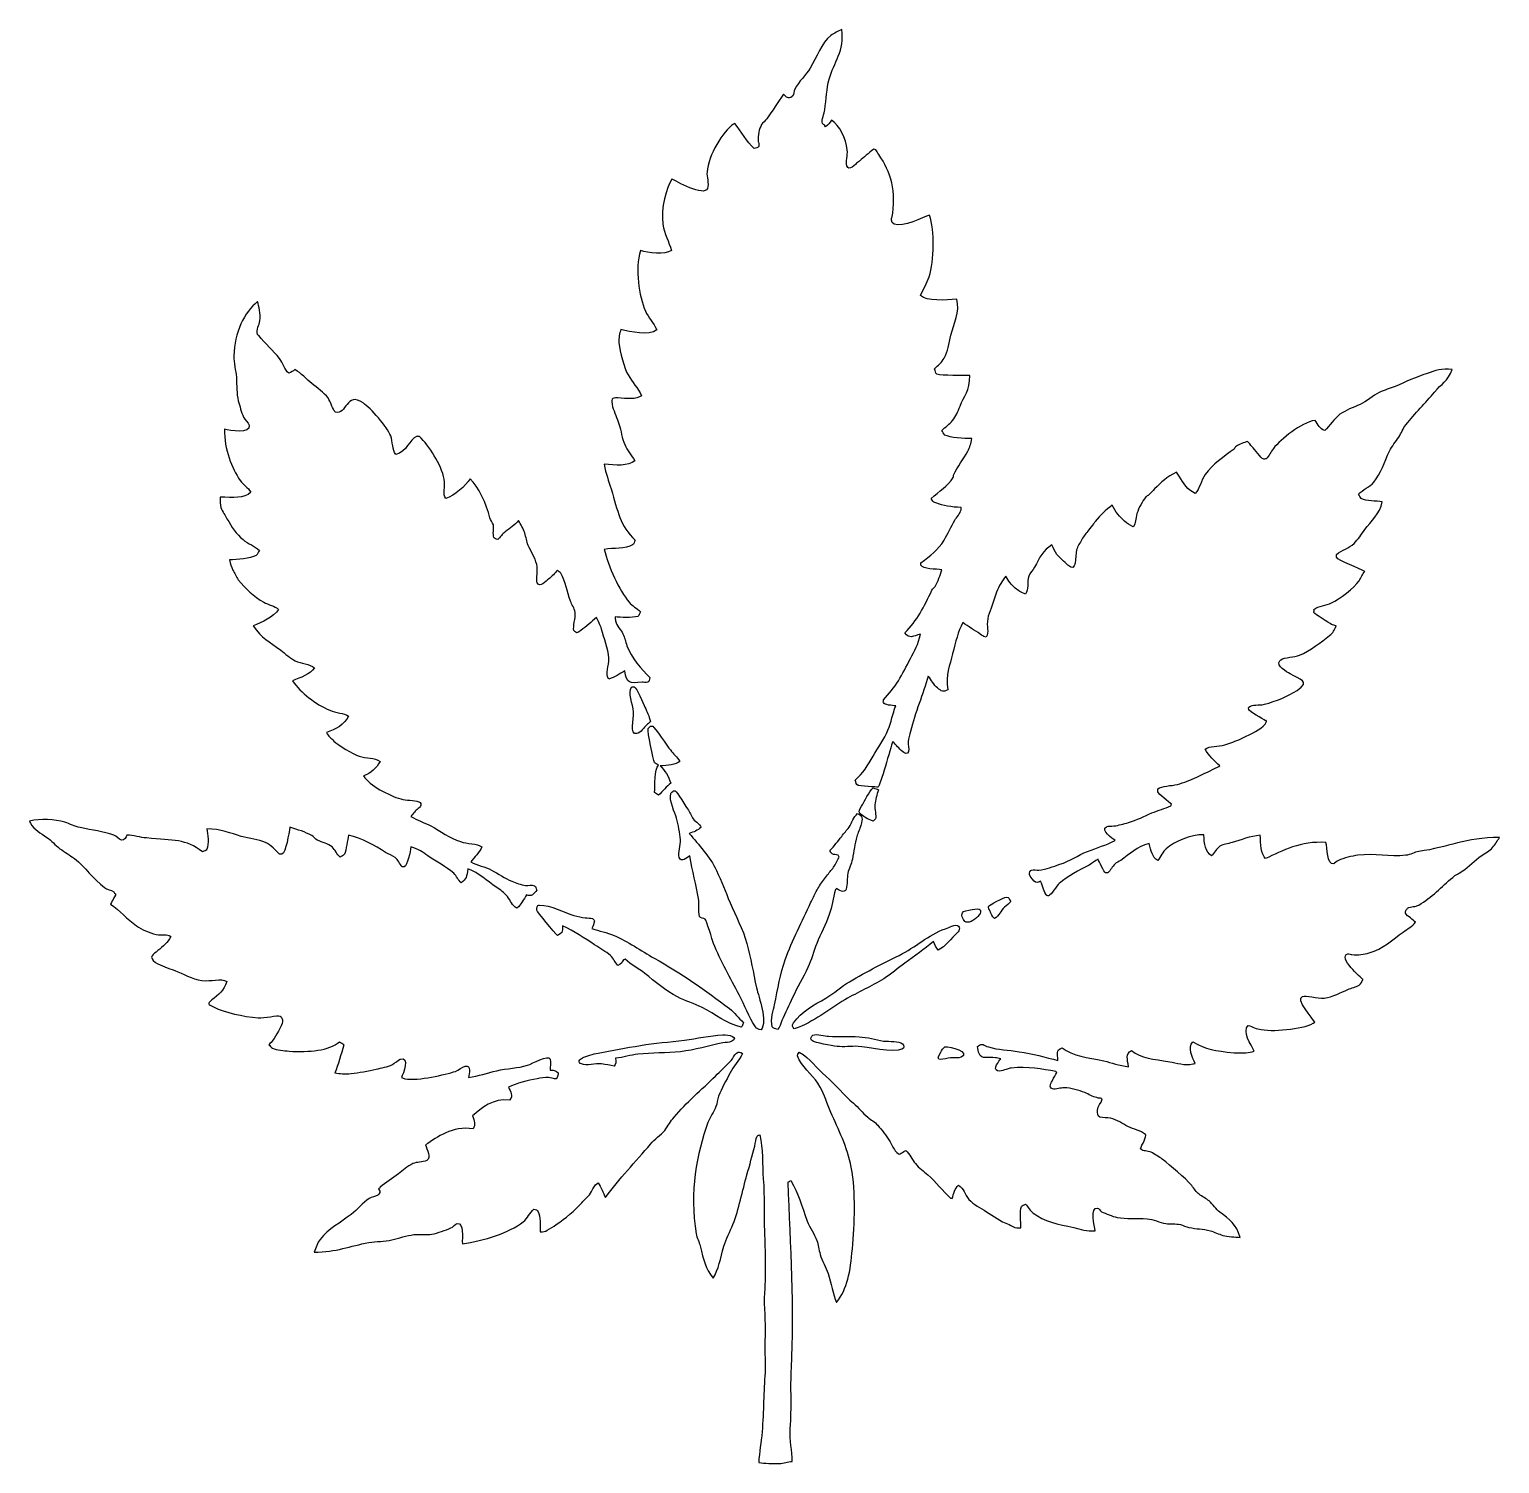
# Model space of a CAD drawing. Header units: centimetres. Extents: x -8.4 to 8.4, y -8.2 to 8.2.
import ezdxf

# ---------------------------------------------------------------- set-up
doc = ezdxf.new("R2010")
doc.units = ezdxf.units.CM
doc.header["$MEASUREMENT"] = 0
doc.layers.add('Camada 1', color=7, linetype='Continuous')

msp = doc.modelspace()

# ---------------------------------------------------------------- linework, layer by layer
at = {"layer": 'Camada 1'}
for points, knots in [([(0.88663, 8.23574), (0.92581, 7.98576), (0.79249, 7.85741), (0.74243, 7.66408), (0.74243, 7.66408), (0.71417, 7.54912), (0.70833, 7.44246), (0.69242, 7.31076), (0.69242, 7.31076), (0.68581, 7.27245), (0.65411, 7.19911), (0.66496, 7.15413), (0.66496, 7.15413), (0.66832, 7.14916), (0.68581, 7.13913), (0.69242, 7.13413), (0.69242, 7.13413), (0.68909, 7.13413), (0.69827, 7.1258), (0.69914, 7.11743), (0.69914, 7.11743), (0.73658, 7.14913), (0.74576, 7.15413), (0.76907, 7.19244), (0.76907, 7.19244), (0.86665, 7.13413), (0.93332, 6.98747), (0.95079, 6.85076), (0.95079, 6.85076), (0.9574, 6.79075), (0.92909, 6.7141), (0.94497, 6.66912), (0.94497, 6.66912), (0.96582, 6.59411), (1.04826, 6.6941), (1.06824, 6.70576), (1.06824, 6.70576), (1.12494, 6.75243), (1.17577, 6.7941), (1.22823, 6.84247), (1.22823, 6.84247), (1.27411, 6.88245), (1.28411, 6.84078), (1.31247, 6.7991), (1.31247, 6.7991), (1.45243, 6.5991), (1.51998, 6.37243), (1.46328, 6.06914), (1.46328, 6.06914), (1.45825, 6.08909), (1.44579, 6.00908), (1.48746, 5.99913), (1.48746, 5.99913), (1.59414, 5.95912), (1.81745, 6.07911), (1.89577, 6.10412), (1.89577, 6.10412), (1.95575, 5.92082), (1.94742, 5.58411), (1.89077, 5.39416), (1.89077, 5.39416), (1.86579, 5.31748), (1.8224, 5.25584), (1.79245, 5.18083), (1.79245, 5.18083), (1.86082, 5.11082), (2.08413, 5.1258), (2.2075, 5.13746), (2.2075, 5.13746), (2.24907, 4.99414), (2.17408, 4.85248), (2.1408, 4.72579), (2.1408, 4.72579), (2.11574, 4.62244), (2.1091, 4.53743), (2.06407, 4.46081), (2.06407, 4.46081), (2.0374, 4.41414), (1.99247, 4.37583), (1.95419, 4.33743), (1.95419, 4.33743), (1.96581, 4.31245), (1.95744, 4.28909), (1.98086, 4.27742), (1.98086, 4.27742), (2.04081, 4.25244), (2.27743, 4.26745), (2.35744, 4.26078), (2.35744, 4.26078), (2.35744, 4.08245), (2.2941, 4.02578), (2.24581, 3.90912), (2.24581, 3.90912), (2.22083, 3.84409), (2.20078, 3.79075), (2.16075, 3.74577), (2.16075, 3.74577), (2.12908, 3.70246), (2.07741, 3.66915), (2.0374, 3.63078), (2.0374, 3.63078), (2.05074, 3.61414), (2.05074, 3.59077), (2.07082, 3.57744), (2.07082, 3.57744), (2.13413, 3.5441), (2.28749, 3.53582), (2.38086, 3.53582), (2.38086, 3.53582), (2.36911, 3.47912), (2.36078, 3.43583), (2.33411, 3.39247), (2.33411, 3.39247), (2.28749, 3.30249), (2.21748, 3.21247), (2.17409, 3.12249), (2.17409, 3.12249), (2.1675, 3.11246), (2.17409, 3.10579), (2.1675, 3.09079), (2.1675, 3.09079), (2.10577, 2.98578), (2.00248, 2.93413), (1.91572, 2.84748), (1.91572, 2.84748), (1.93408, 2.81914), (1.93075, 2.81078), (1.9675, 2.79745), (1.9675, 2.79745), (2.04746, 2.76914), (2.14911, 2.7458), (2.25743, 2.7458), (2.25743, 2.7458), (2.25743, 2.73747), (2.25912, 2.72746), (2.25743, 2.71913), (2.25743, 2.71913), (2.24907, 2.67415), (2.20748, 2.63581), (2.18575, 2.60081), (2.18575, 2.60081), (2.1408, 2.52413), (2.1091, 2.44412), (2.06404, 2.37078), (2.06404, 2.37078), (1.99414, 2.25246), (1.90407, 2.19248), (1.79739, 2.11077), (1.79739, 2.11077), (1.80075, 2.10249), (1.79414, 2.09077), (1.79739, 2.0841), (1.79739, 2.0841), (1.81745, 2.03076), (1.97075, 2.04079), (2.03737, 2.03076), (2.03737, 2.03076), (2.01742, 1.96411), (1.99414, 1.89744), (1.96075, 1.83743), (1.96075, 1.83743), (1.95247, 1.82579), (1.93075, 1.81076), (1.92246, 1.79412), (1.92246, 1.79412), (1.83078, 1.60579), (1.75416, 1.44246), (1.61075, 1.30578), (1.61075, 1.30578), (1.66081, 1.2308), (1.70743, 1.26747), (1.79244, 1.29078), (1.79244, 1.29078), (1.76749, 1.16915), (1.72076, 1.10248), (1.67573, 1.00916), (1.67573, 1.00916), (1.58408, 0.82747), (1.50161, 0.67081), (1.36492, 0.53751), (1.36492, 0.53751), (1.36907, 0.52918), (1.36243, 0.51248), (1.36492, 0.50581), (1.36492, 0.50581), (1.37746, 0.47247), (1.46578, 0.47414), (1.50663, 0.4658), (1.50663, 0.4658), (1.47411, 0.37582), (1.45408, 0.27914), (1.41823, 0.18915), (1.41823, 0.18915), (1.3741, 0.0808), (1.3016, -0.01418), (1.24826, -0.11083), (1.24826, -0.11083), (1.1891, -0.21251), (1.12576, -0.31086), (1.04241, -0.3875), (1.04241, -0.3875), (1.05162, -0.41084), (1.05162, -0.43915), (1.07411, -0.44753), (1.07411, -0.44753), (1.07908, -0.44917), (1.30075, -0.46753), (1.30075, -0.46753), (1.30075, -0.46753), (1.33237, -0.4575), (1.4441, -0.01253), (1.4749, 0.05582), (1.4749, 0.05582), (1.51242, 0.01751), (1.54404, -0.02416), (1.58404, -0.0575), (1.58404, -0.0575), (1.6024, -0.0742), (1.64238, -0.10087), (1.65572, -0.0575), (1.65572, -0.0575), (1.66739, -0.01919), (1.64408, 0.01079), (1.65072, 0.05754), (1.65072, 0.05754), (1.65408, 0.08749), (1.66572, 0.13752), (1.6757, 0.17417), (1.6757, 0.17417), (1.7324, 0.38917), (1.8191, 0.60081), (1.88073, 0.80917), (1.88073, 0.80917), (1.9174, 0.7658), (1.94407, 0.70749), (1.98572, 0.67249), (1.98572, 0.67249), (2.02911, 0.63585), (2.05742, 0.61915), (2.10407, 0.65249), (2.10407, 0.65249), (2.07737, 0.82749), (2.12905, 0.93081), (2.16074, 1.06582), (2.16074, 1.06582), (2.19416, 1.20748), (2.22408, 1.31582), (2.27739, 1.42412), (2.27739, 1.42412), (2.34237, 1.37583), (2.41074, 1.33747), (2.47739, 1.29077), (2.47739, 1.29077), (2.50406, 1.26915), (2.50406, 1.26746), (2.54409, 1.25582), (2.54409, 1.25582), (2.58743, 1.31247), (2.54409, 1.37745), (2.56415, 1.46749), (2.56415, 1.46749), (2.56748, 1.50249), (2.58913, 1.54917), (2.60246, 1.58748), (2.60246, 1.58748), (2.62082, 1.64915), (2.64247, 1.70916), (2.6658, 1.77414), (2.6658, 1.77414), (2.69411, 1.84248), (2.7275, 1.90249), (2.77079, 1.95583), (2.77079, 1.95583), (2.80079, 1.90249), (2.83744, 1.85582), (2.8808, 1.81745), (2.8808, 1.81745), (2.91416, 1.78917), (2.95081, 1.76747), (2.99743, 1.7508), (2.99743, 1.7508), (3.03744, 1.80081), (3.01243, 1.88582), (3.03574, 1.95585), (3.03574, 1.95585), (3.04749, 1.99249), (3.08247, 2.02583), (3.10083, 2.05914), (3.10083, 2.05914), (3.16414, 2.17082), (3.19412, 2.25247), (3.30083, 2.31584), (3.30083, 2.31584), (3.32078, 2.27583), (3.33411, 2.24083), (3.35912, 2.20583), (3.35912, 2.20583), (3.39248, 2.16082), (3.44246, 2.12251), (3.48414, 2.08415), (3.48414, 2.08415), (3.59082, 1.97916), (3.56584, 2.18583), (3.5841, 2.25748), (3.5841, 2.25748), (3.59744, 2.29915), (3.62244, 2.33916), (3.64416, 2.37583), (3.64416, 2.37583), (3.66747, 2.42084), (3.69414, 2.45081), (3.72248, 2.48415), (3.72248, 2.48415), (3.74084, 2.51249), (3.76249, 2.53249), (3.77918, 2.55916), (3.77918, 2.55916), (3.78746, 2.56583), (3.79418, 2.57583), (3.79916, 2.5825), (3.79916, 2.5825), (3.8575, 2.65915), (3.91253, 2.71585), (3.99418, 2.7708), (3.99418, 2.7708), (4.01416, 2.73582), (4.03085, 2.69748), (4.05916, 2.66917), (4.05916, 2.66917), (4.10747, 2.60916), (4.1542, 2.55746), (4.23418, 2.52415), (4.23418, 2.52415), (4.26413, 2.56416), (4.26244, 2.61416), (4.27747, 2.67417), (4.27747, 2.67417), (4.2975, 2.74582), (4.34086, 2.81249), (4.38084, 2.8675), (4.38084, 2.8675), (4.38748, 2.87247), (4.40246, 2.8825), (4.40743, 2.88414), (4.40743, 2.88414), (4.43085, 2.90917), (4.45582, 2.93584), (4.48077, 2.95746), (4.48077, 2.95746), (4.56078, 3.03583), (4.61581, 3.09748), (4.73075, 3.14918), (4.73075, 3.14918), (4.74409, 3.13418), (4.75081, 3.12084), (4.76414, 3.10415), (4.76414, 3.10415), (4.81579, 3.02414), (4.85246, 2.94413), (4.94747, 2.90749), (4.94747, 2.90749), (4.99745, 2.95747), (5.01748, 3.06082), (5.06082, 3.12249), (5.06082, 3.12249), (5.15247, 3.24251), (5.27085, 3.32916), (5.3925, 3.41581), (5.3925, 3.41581), (5.40078, 3.42915), (5.4075, 3.44248), (5.41917, 3.44745), (5.41917, 3.44745), (5.45412, 3.47245), (5.50746, 3.48912), (5.54747, 3.50246), (5.54747, 3.50246), (5.56417, 3.48912), (5.58078, 3.46248), (5.60081, 3.44248), (5.60081, 3.44248), (5.62412, 3.41581), (5.70413, 3.30913), (5.72752, 3.30246), (5.72752, 3.30246), (5.73749, 3.29913), (5.75083, 3.3041), (5.76083, 3.30246), (5.76083, 3.30246), (5.79745, 3.3358), (5.81245, 3.38408), (5.84417, 3.42412), (5.84417, 3.42412), (5.92913, 3.52747), (6.16246, 3.71913), (6.32248, 3.74577), (6.32248, 3.74577), (6.36077, 3.69412), (6.3741, 3.65245), (6.43408, 3.62745), (6.43408, 3.62745), (6.49581, 3.68579), (6.53748, 3.76411), (6.6091, 3.81581), (6.6091, 3.81581), (6.68078, 3.86579), (6.75573, 3.88913), (6.84246, 3.92913), (6.84246, 3.92913), (6.91406, 3.96411), (6.98743, 4.02912), (7.06074, 4.06579), (7.06074, 4.06579), (7.12244, 4.09582), (7.17747, 4.10916), (7.24412, 4.1358), (7.24412, 4.1358), (7.36414, 4.18745), (7.47407, 4.24079), (7.61242, 4.28577), (7.61242, 4.28577), (7.69576, 4.31411), (7.78241, 4.34744), (7.89743, 4.32908), (7.89743, 4.32908), (7.84578, 4.19242), (7.77575, 4.16745), (7.69576, 4.07074), (7.69576, 4.07074), (7.59077, 3.94244), (7.47078, 3.82743), (7.36739, 3.69577), (7.36739, 3.69577), (7.33411, 3.65243), (7.31405, 3.60078), (7.28413, 3.55411), (7.28413, 3.55411), (7.2491, 3.50244), (7.2074, 3.44912), (7.1775, 3.39242), (7.1775, 3.39242), (7.12077, 3.26246), (7.08079, 3.14077), (6.99742, 3.03409), (6.99742, 3.03409), (6.9508, 2.97908), (6.87407, 2.95075), (6.82242, 2.89907), (6.82242, 2.89907), (6.83409, 2.88243), (6.83742, 2.85906), (6.85412, 2.84742), (6.85412, 2.84742), (6.91741, 2.81908), (7.02073, 2.81908), (7.0941, 2.81072), (7.0941, 2.81072), (7.06743, 2.66909), (6.96414, 2.59072), (6.8941, 2.49073), (6.8941, 2.49073), (6.85409, 2.43739), (6.81912, 2.37574), (6.77075, 2.3324), (6.77075, 2.3324), (6.71405, 2.27906), (6.63079, 2.25408), (6.56908, 2.20574), (6.56908, 2.20574), (6.57408, 2.19738), (6.5658, 2.18574), (6.56908, 2.17407), (6.56908, 2.17407), (6.58742, 2.12909), (6.83906, 2.04908), (6.89409, 2.01072), (6.89409, 2.01072), (6.86742, 1.97908), (6.85408, 1.93907), (6.83075, 1.90243), (6.83075, 1.90243), (6.77072, 1.82242), (6.60577, 1.6924), (6.51246, 1.64909), (6.51246, 1.64909), (6.44737, 1.61909), (6.36413, 1.61409), (6.31079, 1.57408), (6.31079, 1.57408), (6.31404, 1.56408), (6.3091, 1.5491), (6.31079, 1.53908), (6.31079, 1.53908), (6.3174, 1.52077), (6.48409, 1.41909), (6.51246, 1.40245), (6.51246, 1.40245), (6.52905, 1.39578), (6.54574, 1.39242), (6.56411, 1.38409), (6.56411, 1.38409), (6.54575, 1.33742), (6.52905, 1.30411), (6.49074, 1.2741), (6.49074, 1.2741), (6.39081, 1.19412), (6.26746, 1.10077), (6.14408, 1.04743), (6.14408, 1.04743), (6.08735, 1.02576), (5.97242, 1.02576), (5.92908, 0.99578), (5.92908, 0.99578), (5.92908, 0.99578), (5.91741, 0.98244), (5.91741, 0.98244), (5.91741, 0.98244), (5.87248, 0.92077), (6.00075, 0.85909), (6.0374, 0.83409), (6.0374, 0.83409), (6.14408, 0.76575), (6.28076, 0.75577), (6.11741, 0.64407), (6.11741, 0.64407), (6.01409, 0.57739), (5.87405, 0.51908), (5.74239, 0.48574), (5.74239, 0.48574), (5.67077, 0.46574), (5.61071, 0.49241), (5.56075, 0.45074), (5.56075, 0.45074), (5.56075, 0.44577), (5.55739, 0.4341), (5.56075, 0.42576), (5.56075, 0.42576), (5.56747, 0.40576), (5.72244, 0.31411), (5.75416, 0.29577), (5.75416, 0.29577), (5.75741, 0.31241), (5.76736, 0.28574), (5.76736, 0.28574), (5.76736, 0.28574), (5.75741, 0.27079), (5.74069, 0.24412), (5.72746, 0.2324), (5.72746, 0.2324), (5.66407, 0.17575), (5.54574, 0.12741), (5.47079, 0.08741), (5.47079, 0.08741), (5.41409, 0.06243), (5.34408, 0.0374), (5.28738, 0.01907), (5.28738, 0.01907), (5.20904, -0.0026), (5.11077, 0.01074), (5.06079, -0.03091), (5.06079, -0.03091), (5.10241, -0.10592), (5.16906, -0.17093), (5.23081, -0.22093), (5.23081, -0.22093), (5.22081, -0.22762), (5.21245, -0.22926), (5.20411, -0.23591), (5.20411, -0.23591), (5.13074, -0.27258), (5.04412, -0.31428), (4.96411, -0.35092), (4.96411, -0.35092), (4.89743, -0.37923), (4.81409, -0.41595), (4.74408, -0.4359), (4.74408, -0.4359), (4.66576, -0.45426), (4.56739, -0.44759), (4.51744, -0.48763), (4.51744, -0.48763), (4.52247, -0.49758), (4.51408, -0.50427), (4.51744, -0.51925), (4.51744, -0.51925), (4.52752, -0.54759), (4.64415, -0.63757), (4.67407, -0.66257), (4.67407, -0.66257), (4.67082, -0.66424), (4.66746, -0.6826), (4.66746, -0.6826), (4.66746, -0.6826), (4.59576, -0.71258), (4.52249, -0.73425), (4.44751, -0.76258), (4.44751, -0.76258), (4.36417, -0.79586), (4.27082, -0.8492), (4.18086, -0.87257), (4.18086, -0.87257), (4.12416, -0.88921), (4.06749, -0.90591), (4.01248, -0.91258), (4.01248, -0.91258), (3.98086, -0.92091), (3.95253, -0.90761), (3.92752, -0.92263), (3.92752, -0.92263), (3.85751, -0.95756), (3.99748, -1.05923), (4.02581, -1.0809), (4.02581, -1.0809), (3.92082, -1.13591), (3.82578, -1.15755), (3.70916, -1.20589), (3.70916, -1.20589), (3.60251, -1.24756), (3.50244, -1.31921), (3.39251, -1.35258), (3.39251, -1.35258), (3.31419, -1.38089), (3.23746, -1.40925), (3.15084, -1.41926), (3.15084, -1.41926), (3.12586, -1.42093), (3.09078, -1.40926), (3.0675, -1.41926), (3.0675, -1.41926), (3.05586, -1.42093), (3.03747, -1.4509), (3.04252, -1.47093), (3.04252, -1.47093), (3.04419, -1.48591), (3.10089, -1.55758), (3.11422, -1.55927), (3.11422, -1.55927), (3.13753, -1.56594), (3.15086, -1.55588), (3.17084, -1.5476), (3.17084, -1.5476), (3.19748, -1.60763), (3.20756, -1.67092), (3.24085, -1.7109), (3.24085, -1.7109), (3.24754, -1.7109), (3.26088, -1.71923), (3.26752, -1.7109), (3.26752, -1.7109), (3.2908, -1.70762), (3.35748, -1.59758), (3.38584, -1.57258), (3.38584, -1.57258), (3.48588, -1.4876), (3.60753, -1.42425), (3.72755, -1.36094), (3.72755, -1.36094), (3.76422, -1.34094), (3.79751, -1.31427), (3.83084, -1.29426), (3.83084, -1.29426), (3.84081, -1.31754), (3.90085, -1.44425), (3.9158, -1.45089), (3.9158, -1.45089), (3.92249, -1.45428), (3.93416, -1.44758), (3.94247, -1.45089), (3.94247, -1.45089), (3.97417, -1.42091), (3.9942, -1.38088), (4.02581, -1.3476), (4.02581, -1.3476), (4.04417, -1.33093), (4.06918, -1.3226), (4.09079, -1.30929), (4.09079, -1.30929), (4.19419, -1.23759), (4.27748, -1.1493), (4.41916, -1.11257), (4.41916, -1.11257), (4.44078, -1.20422), (4.45078, -1.2659), (4.51745, -1.30929), (4.51745, -1.30929), (4.54915, -1.26759), (4.57415, -1.20592), (4.61413, -1.17425), (4.61413, -1.17425), (4.70409, -1.09427), (4.89078, -1.01259), (5.04741, -1.01259), (5.04741, -1.01259), (5.04741, -1.11758), (5.06413, -1.21259), (5.13245, -1.25595), (5.13245, -1.25595), (5.16909, -1.22095), (5.18915, -1.17425), (5.23085, -1.14594), (5.23085, -1.14594), (5.27086, -1.12094), (5.31745, -1.11924), (5.37079, -1.10255), (5.37079, -1.10255), (5.47083, -1.07257), (5.57582, -1.03257), (5.69414, -1.01759), (5.69414, -1.01759), (5.69414, -1.11258), (5.70414, -1.23923), (5.75423, -1.28757), (5.75423, -1.28757), (5.94918, -1.19759), (6.15915, -1.0809), (6.44744, -1.10255), (6.44744, -1.10255), (6.46414, -1.15758), (6.45749, -1.36094), (6.5375, -1.34761), (6.5375, -1.34761), (6.54747, -1.34594), (6.57751, -1.31427), (6.59084, -1.3093), (6.59084, -1.3093), (6.65582, -1.28096), (6.74581, -1.25757), (6.81415, -1.24924), (6.81415, -1.24924), (7.01079, -1.22254), (7.1775, -1.27424), (7.36742, -1.24924), (7.36742, -1.24924), (7.41415, -1.24593), (7.46746, -1.21093), (7.51411, -1.2059), (7.51411, -1.2059), (7.85751, -1.15759), (8.04584, -1.04427), (8.44251, -1.04427), (8.44251, -1.04427), (8.41415, -1.08261), (8.39409, -1.12261), (8.3625, -1.15928), (8.3625, -1.15928), (8.32911, -1.19926), (8.27746, -1.22257), (8.23251, -1.25596), (8.23251, -1.25596), (8.15745, -1.3093), (8.08747, -1.37923), (8.01415, -1.43257), (8.01415, -1.43257), (7.97751, -1.45596), (7.9375, -1.4726), (7.90414, -1.50425), (7.90414, -1.50425), (7.77754, -1.60926), (7.66247, -1.73595), (7.51414, -1.82096), (7.51414, -1.82096), (7.47747, -1.84094), (7.42749, -1.83594), (7.38415, -1.8576), (7.38415, -1.8576), (7.37754, -1.86257), (7.37251, -1.8793), (7.36745, -1.88424), (7.36745, -1.88424), (7.36586, -1.88263), (7.35748, -1.90596), (7.36084, -1.9143), (7.36084, -1.9143), (7.3642, -1.92764), (7.40746, -1.95928), (7.41754, -1.96767), (7.41754, -1.96767), (7.44082, -1.98765), (7.45755, -2.00098), (7.47749, -2.01932), (7.47749, -2.01932), (7.43748, -2.07097), (7.38753, -2.09094), (7.33419, -2.13095), (7.33419, -2.13095), (7.21587, -2.21265), (7.10416, -2.32928), (6.94583, -2.37095), (6.94583, -2.37095), (6.88418, -2.38765), (6.8192, -2.39593), (6.74583, -2.38923), (6.74583, -2.38923), (6.7408, -2.38923), (6.71413, -2.37928), (6.69918, -2.38095), (6.69918, -2.38095), (6.5775, -2.41931), (6.85415, -2.65929), (6.8741, -2.67591), (6.8741, -2.67591), (6.86076, -2.69761), (6.85079, -2.72428), (6.83081, -2.74097), (6.83081, -2.74097), (6.7925, -2.76425), (6.74413, -2.77095), (6.69915, -2.79095), (6.69915, -2.79095), (6.61917, -2.82426), (6.5308, -2.87593), (6.42745, -2.89094), (6.42745, -2.89094), (6.34744, -2.89591), (6.21745, -2.8543), (6.17747, -2.87094), (6.17747, -2.87094), (6.09079, -2.89261), (6.30241, -3.13431), (6.32246, -3.16595), (6.32246, -3.16595), (6.22073, -3.23927), (5.88079, -3.27927), (5.70238, -3.25093), (5.70238, -3.25093), (5.65073, -3.24426), (5.60581, -3.22093), (5.55405, -3.20259), (5.55405, -3.20259), (5.48412, -3.2726), (5.58744, -3.42595), (5.62406, -3.49927), (5.62406, -3.49927), (5.59078, -3.50927), (5.57072, -3.51091), (5.52907, -3.51761), (5.52907, -3.51761), (5.48745, -3.52094), (5.44075, -3.51928), (5.39247, -3.51761), (5.39247, -3.51761), (5.16077, -3.49594), (5.0774, -3.47591), (4.91908, -3.39259), (4.91908, -3.39259), (4.85746, -3.44924), (4.91403, -3.57589), (4.94742, -3.63926), (4.94742, -3.63926), (4.93408, -3.63926), (4.92075, -3.6459), (4.91908, -3.6459), (4.91908, -3.6459), (4.83404, -3.66924), (4.72739, -3.63092), (4.65407, -3.62092), (4.65407, -3.62092), (4.46069, -3.58922), (4.32906, -3.58422), (4.21407, -3.49093), (4.21407, -3.49093), (4.14237, -3.53427), (4.16904, -3.58422), (4.18079, -3.67926), (4.18079, -3.67926), (4.07078, -3.66423), (3.98907, -3.63256), (3.89578, -3.60925), (3.89578, -3.60925), (3.70406, -3.57258), (3.54404, -3.55591), (3.41744, -3.45926), (3.41744, -3.45926), (3.3441, -3.49426), (3.36579, -3.5176), (3.37074, -3.60595), (3.37074, -3.60595), (3.23078, -3.57095), (3.0774, -3.52597), (2.92412, -3.50594), (2.92412, -3.50594), (2.80074, -3.48427), (2.68409, -3.48427), (2.57408, -3.45093), (2.57408, -3.45093), (2.51413, -3.43429), (2.50743, -3.39759), (2.44748, -3.44426), (2.44748, -3.44426), (2.45412, -3.47432), (2.45412, -3.50593), (2.46407, -3.5276), (2.46407, -3.5276), (2.49413, -3.59592), (2.56747, -3.56427), (2.6524, -3.57589), (2.6524, -3.57589), (2.66743, -3.57589), (2.6941, -3.58422), (2.71249, -3.58761), (2.71249, -3.58761), (2.69746, -3.60923), (2.61581, -3.70593), (2.67743, -3.72424), (2.67743, -3.72424), (2.72752, -3.73758), (2.78744, -3.69757), (2.83417, -3.6926), (2.83417, -3.6926), (3.02242, -3.67429), (3.1925, -3.70758), (3.34579, -3.73091), (3.34579, -3.73091), (3.34082, -3.73258), (3.35913, -3.74425), (3.35913, -3.74425), (3.35913, -3.74425), (3.34085, -3.77092), (3.32415, -3.79759), (3.30746, -3.83426), (3.30746, -3.83426), (3.29582, -3.8559), (3.25748, -3.91758), (3.30746, -3.93258), (3.30746, -3.93258), (3.34747, -3.94425), (3.40417, -3.9176), (3.4425, -3.91924), (3.4425, -3.91924), (3.52082, -3.91924), (3.61414, -3.94922), (3.67745, -3.97427), (3.67745, -3.97427), (3.72584, -3.99589), (3.76751, -4.02092), (3.81749, -4.03256), (3.81749, -4.03256), (3.83911, -4.04092), (3.8508, -4.03753), (3.87083, -4.04092), (3.87083, -4.04092), (3.8658, -4.05087), (3.88083, -4.04423), (3.8758, -4.0609), (3.8758, -4.0609), (3.86752, -4.09257), (3.82918, -4.12919), (3.82579, -4.17753), (3.82579, -4.17753), (3.82246, -4.2092), (3.82918, -4.24754), (3.85079, -4.25754), (3.85079, -4.25754), (3.89416, -4.26921), (3.93413, -4.25754), (3.97414, -4.26921), (3.97414, -4.26921), (4.05076, -4.28588), (4.11082, -4.33422), (4.17414, -4.3642), (4.17414, -4.3642), (4.24082, -4.3992), (4.31911, -4.40921), (4.37417, -4.45424), (4.37417, -4.45424), (4.39748, -4.47583), (4.33078, -4.57587), (4.31744, -4.62252), (4.31744, -4.62252), (4.35745, -4.65252), (4.39417, -4.64088), (4.44079, -4.65922), (4.44079, -4.65922), (4.4808, -4.68253), (4.53077, -4.71423), (4.56911, -4.7392), (4.56911, -4.7392), (4.67084, -4.81918), (4.82414, -4.9492), (4.90746, -5.04249), (4.90746, -5.04249), (4.93416, -5.07749), (4.95747, -5.11919), (4.9908, -5.1425), (4.9908, -5.1425), (5.02747, -5.16917), (5.07081, -5.19084), (5.10745, -5.21918), (5.10745, -5.21918), (5.15082, -5.25752), (5.18407, -5.31581), (5.23083, -5.34917), (5.23083, -5.34917), (5.33915, -5.42913), (5.41916, -5.48585), (5.46242, -5.63749), (5.46242, -5.63749), (5.4008, -5.63418), (5.32582, -5.62916), (5.26239, -5.61415), (5.26239, -5.61415), (5.22082, -5.60248), (5.16412, -5.5725), (5.12078, -5.56084), (5.12078, -5.56084), (5.02743, -5.54081), (4.96581, -5.54081), (4.87414, -5.52414), (4.87414, -5.52414), (4.84747, -5.51745), (4.80244, -5.49747), (4.77746, -5.48914), (4.77746, -5.48914), (4.7174, -5.47914), (4.66575, -5.48747), (4.60749, -5.47914), (4.60749, -5.47914), (4.5441, -5.4658), (4.46409, -5.42911), (4.39416, -5.4258), (4.39416, -5.4258), (4.27081, -5.41246), (4.15418, -5.42747), (4.05076, -5.40913), (4.05076, -5.40913), (3.99414, -5.39418), (3.9208, -5.36751), (3.87079, -5.34243), (3.87079, -5.34243), (3.86084, -5.33579), (3.83415, -5.30081), (3.82576, -5.30081), (3.82576, -5.30081), (3.73411, -5.28581), (3.78745, -5.51414), (3.79912, -5.56082), (3.79912, -5.56082), (3.70083, -5.57577), (3.63082, -5.53746), (3.55081, -5.52412), (3.55081, -5.52412), (3.37409, -5.48581), (3.20749, -5.45414), (3.0875, -5.35913), (3.0875, -5.35913), (3.05075, -5.33579), (3.02744, -5.28581), (2.99744, -5.25748), (2.99744, -5.25748), (2.98082, -5.26748), (2.95743, -5.26579), (2.95082, -5.28412), (2.95082, -5.28412), (2.93076, -5.33746), (2.9441, -5.46245), (2.9441, -5.52912), (2.9441, -5.52912), (2.92907, -5.52912), (2.91415, -5.53079), (2.89917, -5.52912), (2.89917, -5.52912), (2.86747, -5.52912), (2.83247, -5.49914), (2.80911, -5.48911), (2.80911, -5.48911), (2.70084, -5.4508), (2.63419, -5.39746), (2.55082, -5.34242), (2.55082, -5.34242), (2.47417, -5.29244), (2.40413, -5.2658), (2.34743, -5.20076), (2.34743, -5.20076), (2.30081, -5.14242), (2.29076, -5.07741), (2.22744, -5.03743), (2.22744, -5.03743), (2.18577, -5.07741), (2.17407, -5.13575), (2.15412, -5.19242), (2.15412, -5.19242), (2.15412, -5.19242), (2.14078, -5.18239), (2.13578, -5.18575), (2.13578, -5.18575), (2.04582, -5.10241), (1.97076, -5.00075), (1.87741, -4.91738), (1.87741, -4.91738), (1.8274, -4.87909), (1.77412, -4.84076), (1.73409, -4.79072), (1.73409, -4.79072), (1.69408, -4.74574), (1.66741, -4.6774), (1.62408, -4.63906), (1.62408, -4.63906), (1.5574, -4.66742), (1.55415, -4.7141), (1.5016, -4.64237), (1.5016, -4.64237), (1.47414, -4.60575), (1.45823, -4.56575), (1.43572, -4.52743), (1.43572, -4.52743), (1.40079, -4.4674), (1.34663, -4.40405), (1.30078, -4.34905), (1.30078, -4.34905), (1.26908, -4.3141), (1.22326, -4.28574), (1.18495, -4.2574), (1.18495, -4.2574), (1.12658, -4.20575), (1.07827, -4.14575), (1.02239, -4.09741), (1.02239, -4.09741), (0.91076, -4.00409), (0.81744, -3.88408), (0.70407, -3.78576), (0.70407, -3.78576), (0.59829, -3.69742), (0.52825, -3.58076), (0.39996, -3.51073), (0.39996, -3.51073), (0.37162, -3.54409), (0.37657, -3.56079), (0.39996, -3.59738), (0.39996, -3.59738), (0.46666, -3.7174), (0.57498, -3.7924), (0.63909, -3.91073), (0.63909, -3.91073), (0.6924, -4.00408), (0.71741, -4.09906), (0.76244, -4.20407), (0.76244, -4.20407), (0.84748, -4.39073), (0.95156, -4.60404), (0.99662, -4.83076), (0.99662, -4.83076), (1.05242, -5.12905), (1.03414, -5.47907), (1.00908, -5.77072), (1.00908, -5.77072), (0.98577, -6.0307), (0.95415, -6.22742), (0.82665, -6.38574), (0.82665, -6.38574), (0.78328, -6.28739), (0.76749, -6.16074), (0.73074, -6.05239), (0.73074, -6.05239), (0.7083, -5.98074), (0.66078, -5.90742), (0.63909, -5.83406), (0.63909, -5.83406), (0.62327, -5.77572), (0.62239, -5.72405), (0.59996, -5.67407), (0.59996, -5.67407), (0.57329, -5.59739), (0.51831, -5.52905), (0.49164, -5.45074), (0.49164, -5.45074), (0.42909, -5.27738), (0.38745, -5.1307), (0.30328, -4.98573), (0.30328, -4.98573), (0.29243, -4.98906), (0.2774, -5.00073), (0.27079, -5.00073), (0.27079, -5.00073), (0.30082, -5.73572), (0.34495, -6.4657), (0.3099, -7.13568), (0.3099, -7.13568), (0.295, -7.38235), (0.31665, -7.57904), (0.295, -7.83569), (0.295, -7.83569), (0.28751, -7.97235), (0.31744, -8.08403), (0.31744, -8.21235), (0.31744, -8.21235), (0.26243, -8.20902), (0.22499, -8.23566), (0.1675, -8.23566), (0.1675, -8.23566), (0.08995, -8.23566), (0.00499, -8.23235), (-0.06586, -8.22402), (-0.06586, -8.22402), (-0.06089, -8.10067), (-0.03586, -7.99402), (-0.02755, -7.87236), (-0.02755, -7.87236), (-0.00919, -7.62738), (-0.00919, -7.40902), (0.00663, -7.18902), (0.00663, -7.18902), (0.01245, -7.05406), (-0.00334, -6.8957), (0.00663, -6.77241), (0.00663, -6.77241), (0.0175, -6.59405), (-0.01422, -6.44237), (-0.00004, -6.27407), (-0.00004, -6.27407), (0.01581, -6.02235), (0.00663, -5.8074), (-0.00004, -5.56742), (-0.00004, -5.56742), (-0.00755, -5.36742), (0.00163, -5.1724), (-0.01422, -4.96573), (-0.01422, -4.96573), (-0.02586, -4.80574), (-0.01753, -4.61741), (-0.05253, -4.45908), (-0.05253, -4.45908), (-0.06587, -4.47075), (-0.07502, -4.45908), (-0.08502, -4.47572), (-0.08502, -4.47572), (-0.1042, -4.50578), (-0.10005, -4.55412), (-0.11169, -4.58907), (-0.11169, -4.58907), (-0.14167, -4.69742), (-0.16754, -4.80574), (-0.20252, -4.91739), (-0.20252, -4.91739), (-0.25253, -5.10239), (-0.2942, -5.31572), (-0.36251, -5.48905), (-0.36251, -5.48905), (-0.39421, -5.56742), (-0.44252, -5.65907), (-0.46755, -5.73905), (-0.46755, -5.73905), (-0.50671, -5.88235), (-0.52671, -6.00406), (-0.58918, -6.10568), (-0.58918, -6.10568), (-0.68168, -5.98736), (-0.69753, -5.9074), (-0.7392, -5.73571), (-0.7392, -5.73571), (-0.74833, -5.69737), (-0.77667, -5.63736), (-0.78418, -5.59736), (-0.78418, -5.59736), (-0.86586, -5.11238), (-0.77585, -4.67738), (-0.65001, -4.31739), (-0.65001, -4.31739), (-0.62585, -4.26069), (-0.58167, -4.19568), (-0.55836, -4.1357), (-0.55836, -4.1357), (-0.54166, -4.09569), (-0.54166, -4.05738), (-0.52669, -4.01568), (-0.52669, -4.01568), (-0.49251, -3.92903), (-0.44086, -3.83568), (-0.39583, -3.74903), (-0.39583, -3.74903), (-0.35582, -3.67407), (-0.29251, -3.60904), (-0.2542, -3.52739), (-0.2542, -3.52739), (-0.28005, -3.50905), (-0.29251, -3.49905), (-0.32252, -3.52072), (-0.32252, -3.52072), (-0.34919, -3.54406), (-0.36004, -3.58403), (-0.38337, -3.60573), (-0.38337, -3.60573), (-0.44086, -3.66904), (-0.50672, -3.73072), (-0.56337, -3.78573), (-0.56337, -3.78573), (-0.7167, -3.9357), (-0.90169, -4.09241), (-1.03753, -4.25738), (-1.03753, -4.25738), (-1.0792, -4.30075), (-1.10587, -4.35737), (-1.14588, -4.40904), (-1.14588, -4.40904), (-1.19337, -4.46738), (-1.26084, -4.50903), (-1.30918, -4.56573), (-1.30918, -4.56573), (-1.4792, -4.76904), (-1.67169, -4.96403), (-1.82586, -5.17903), (-1.82586, -5.17903), (-1.85499, -5.12902), (-1.87584, -5.05737), (-1.91, -5.01073), (-1.91, -5.01073), (-1.96249, -5.04407), (-1.95667, -5.06238), (-1.98752, -5.11241), (-1.98752, -5.11241), (-2.01419, -5.16075), (-2.06502, -5.20073), (-2.09917, -5.23907), (-2.09917, -5.23907), (-2.17749, -5.33072), (-2.28829, -5.42073), (-2.39082, -5.48905), (-2.39082, -5.48905), (-2.42413, -5.51405), (-2.45832, -5.53739), (-2.49417, -5.55408), (-2.49417, -5.55408), (-2.51915, -5.57239), (-2.53748, -5.57239), (-2.57579, -5.5757), (-2.57579, -5.5757), (-2.57579, -5.50402), (-2.57415, -5.39409), (-2.59746, -5.34236), (-2.59746, -5.34236), (-2.60413, -5.32405), (-2.63164, -5.31908), (-2.64829, -5.31238), (-2.64829, -5.31238), (-2.69496, -5.35239), (-2.72245, -5.42073), (-2.77082, -5.45907), (-2.77082, -5.45907), (-2.93748, -5.58903), (-3.22, -5.67407), (-3.46996, -5.71072), (-3.46996, -5.71072), (-3.47493, -5.64238), (-3.44911, -5.46405), (-3.5283, -5.47905), (-3.5283, -5.47905), (-3.54582, -5.47905), (-3.58161, -5.52239), (-3.60077, -5.52906), (-3.60077, -5.52906), (-3.66329, -5.55409), (-3.75333, -5.58907), (-3.81998, -5.60074), (-3.81998, -5.60074), (-3.88581, -5.61074), (-3.95579, -5.60074), (-4.02744, -5.60571), (-4.02744, -5.60571), (-4.10827, -5.61571), (-4.20413, -5.64905), (-4.27829, -5.66574), (-4.27829, -5.66574), (-4.36994, -5.68574), (-4.45329, -5.68238), (-4.54578, -5.69738), (-4.54578, -5.69738), (-4.75829, -5.73572), (-4.91659, -5.80739), (-5.17324, -5.80739), (-5.17324, -5.80739), (-5.15078, -5.75736), (-5.1366, -5.70074), (-5.10159, -5.66073), (-5.10159, -5.66073), (-5.01245, -5.54071), (-4.86328, -5.46401), (-4.74578, -5.37405), (-4.74578, -5.37405), (-4.67659, -5.31907), (-4.61492, -5.24073), (-4.54073, -5.19239), (-4.54073, -5.19239), (-4.51075, -5.17408), (-4.47159, -5.17239), (-4.44241, -5.15236), (-4.44241, -5.15236), (-4.42156, -5.13902), (-4.40577, -5.11071), (-4.42992, -5.08902), (-4.42992, -5.08902), (-4.43492, -5.08233), (-4.42495, -5.06899), (-4.42241, -5.07735), (-4.42241, -5.07735), (-4.42241, -5.07735), (-4.41574, -5.06237), (-4.41574, -5.06237), (-4.41574, -5.06237), (-4.34576, -5.00742), (-4.27408, -4.96402), (-4.20325, -4.9074), (-4.20325, -4.9074), (-4.15076, -4.86904), (-4.10493, -4.82075), (-4.03995, -4.79072), (-4.03995, -4.79072), (-3.99246, -4.76905), (-3.92994, -4.77738), (-3.87911, -4.75408), (-3.87911, -4.75408), (-3.82326, -4.72741), (-3.88075, -4.62237), (-3.8916, -4.57572), (-3.8916, -4.57572), (-3.75994, -4.48407), (-3.58159, -4.35408), (-3.34743, -4.39072), (-3.34743, -4.39072), (-3.31245, -4.34238), (-3.33492, -4.30076), (-3.3541, -4.24075), (-3.3541, -4.24075), (-3.24827, -4.15741), (-3.11746, -4.03239), (-2.92743, -4.06073), (-2.92743, -4.06073), (-2.88327, -4.00575), (-2.91661, -3.97072), (-2.94077, -3.91071), (-2.94077, -3.91071), (-2.84663, -3.8707), (-2.72246, -3.83409), (-2.61078, -3.8157), (-2.61078, -3.8157), (-2.57247, -3.80742), (-2.51661, -3.80075), (-2.47997, -3.80075), (-2.47997, -3.80075), (-2.45745, -3.80075), (-2.41914, -3.82237), (-2.39078, -3.8157), (-2.39078, -3.8157), (-2.37329, -3.80903), (-2.37078, -3.74902), (-2.37078, -3.74902), (-2.37078, -3.74902), (-2.3966, -3.72404), (-2.4066, -3.71738), (-2.46159, -3.71738), (-2.46159, -3.71738), (-2.46159, -3.68238), (-2.4491, -3.62742), (-2.46159, -3.589), (-2.46159, -3.589), (-2.4808, -3.53235), (-2.67244, -3.64403), (-2.71996, -3.66073), (-2.71996, -3.66073), (-2.83161, -3.69404), (-2.95491, -3.69737), (-3.07577, -3.72404), (-3.07577, -3.72404), (-3.17996, -3.74738), (-3.2841, -3.78571), (-3.39994, -3.80072), (-3.39994, -3.80072), (-3.39407, -3.75735), (-3.36242, -3.66073), (-3.4391, -3.6707), (-3.4391, -3.6707), (-3.46741, -3.67903), (-3.51326, -3.71737), (-3.54824, -3.73071), (-3.54824, -3.73071), (-3.66826, -3.76741), (-3.96909, -3.84403), (-4.13159, -3.81569), (-4.13159, -3.81569), (-4.13992, -3.81072), (-4.15575, -3.80405), (-4.1699, -3.80074), (-4.1699, -3.80074), (-4.15074, -3.76071), (-4.06904, -3.55571), (-4.18239, -3.58902), (-4.18239, -3.58902), (-4.21073, -3.60074), (-4.24491, -3.63908), (-4.27404, -3.65241), (-4.27404, -3.65241), (-4.32905, -3.67908), (-4.40154, -3.69242), (-4.4607, -3.70575), (-4.4607, -3.70575), (-4.54574, -3.72406), (-4.66321, -3.7474), (-4.74574, -3.75573), (-4.74574, -3.75573), (-4.81908, -3.76404), (-4.87488, -3.7574), (-4.9332, -3.74906), (-4.9332, -3.74906), (-4.90071, -3.65574), (-4.85988, -3.53909), (-4.83155, -3.42577), (-4.83155, -3.42577), (-4.84819, -3.40743), (-4.86237, -3.40574), (-4.88238, -3.39241), (-4.88238, -3.39241), (-5.00237, -3.49409), (-5.22652, -3.51243), (-5.45907, -3.49906), (-5.45907, -3.49906), (-5.51908, -3.49409), (-5.60239, -3.48572), (-5.65155, -3.46408), (-5.65155, -3.46408), (-5.66735, -3.45908), (-5.67986, -3.43408), (-5.69156, -3.42577), (-5.69156, -3.42577), (-5.67822, -3.40743), (-5.65486, -3.38905), (-5.64571, -3.3741), (-5.64571, -3.3741), (-5.61737, -3.32407), (-5.54236, -3.21244), (-5.53488, -3.15907), (-5.53488, -3.15907), (-5.53319, -3.13412), (-5.54573, -3.09909), (-5.56155, -3.09573), (-5.56155, -3.09573), (-5.59825, -3.08406), (-5.73993, -3.12073), (-5.81404, -3.11573), (-5.81404, -3.11573), (-5.99324, -3.09909), (-6.19324, -3.06078), (-6.32656, -2.99074), (-6.32656, -2.99074), (-6.39403, -2.95407), (-6.40406, -2.96238), (-6.34574, -2.91073), (-6.34574, -2.91073), (-6.27404, -2.85408), (-6.20657, -2.80238), (-6.17657, -2.70076), (-6.17657, -2.70076), (-6.23573, -2.65406), (-6.36072, -2.70076), (-6.46237, -2.68907), (-6.46237, -2.68907), (-6.57572, -2.66907), (-6.6807, -2.60575), (-6.77238, -2.57411), (-6.77238, -2.57411), (-6.84903, -2.54075), (-6.92904, -2.52574), (-6.99317, -2.47907), (-6.99317, -2.47907), (-7.08236, -2.41409), (-7.02069, -2.38903), (-6.9665, -2.34405), (-6.9665, -2.34405), (-6.90901, -2.29404), (-6.85315, -2.25571), (-6.8182, -2.18239), (-6.8182, -2.18239), (-6.86649, -2.14405), (-6.9107, -2.17575), (-6.9865, -2.15741), (-6.9865, -2.15741), (-7.06902, -2.13907), (-7.15152, -2.1024), (-7.21237, -2.05906), (-7.21237, -2.05906), (-7.32069, -1.98408), (-7.40152, -1.88242), (-7.51069, -1.81072), (-7.51069, -1.81072), (-7.49569, -1.78241), (-7.48733, -1.76074), (-7.47153, -1.73907), (-7.47153, -1.73907), (-7.46902, -1.7324), (-7.43152, -1.68404), (-7.46571, -1.68404), (-7.46571, -1.68404), (-7.46571, -1.67907), (-7.46902, -1.67407), (-7.47153, -1.67073), (-7.47153, -1.67073), (-7.50648, -1.64406), (-7.55069, -1.64406), (-7.58149, -1.61908), (-7.58149, -1.61908), (-7.70648, -1.52243), (-7.80316, -1.38574), (-7.92487, -1.2874), (-7.92487, -1.2874), (-7.97982, -1.24739), (-8.03734, -1.21239), (-8.09238, -1.17408), (-8.09238, -1.17408), (-8.14318, -1.13074), (-8.1907, -1.08076), (-8.24235, -1.04409), (-8.24235, -1.04409), (-8.314, -0.99244), (-8.38485, -0.96241), (-8.43153, -0.88076), (-8.43153, -0.88076), (-8.43484, -0.87073), (-8.4382, -0.86406), (-8.44235, -0.85578), (-8.44235, -0.85578), (-8.31485, -0.82744), (-8.15237, -0.83572), (-8.03399, -0.86912), (-8.03399, -0.86912), (-7.97983, -0.88743), (-7.91903, -0.92249), (-7.85981, -0.93077), (-7.85981, -0.93077), (-7.71649, -0.96408), (-7.5998, -0.97242), (-7.47151, -1.01742), (-7.47151, -1.01742), (-7.44648, -1.02406), (-7.40899, -1.0724), (-7.38647, -1.07409), (-7.38647, -1.07409), (-7.34898, -1.08076), (-7.33313, -1.04245), (-7.32231, -1.01742), (-7.32231, -1.01742), (-7.24981, -1.02075), (-7.16568, -1.04409), (-7.09733, -1.05073), (-7.09733, -1.05073), (-6.78483, -1.08076), (-6.64648, -1.0574), (-6.45566, -1.21075), (-6.45566, -1.21075), (-6.43648, -1.19908), (-6.4115, -1.19741), (-6.40399, -1.18075), (-6.40399, -1.18075), (-6.37732, -1.12074), (-6.39481, -1.00573), (-6.40399, -0.94575), (-6.40399, -0.94575), (-6.2473, -0.94575), (-6.12729, -0.99909), (-6.00984, -1.0324), (-6.00984, -1.0324), (-5.90898, -1.05738), (-5.81736, -1.06404), (-5.72983, -1.10238), (-5.72983, -1.10238), (-5.66816, -1.12905), (-5.61651, -1.1957), (-5.56817, -1.23742), (-5.56817, -1.23742), (-5.56066, -1.23742), (-5.54899, -1.23909), (-5.54232, -1.23742), (-5.54232, -1.23742), (-5.49734, -1.22078), (-5.46149, -0.99411), (-5.45236, -0.92741), (-5.45236, -0.92741), (-5.35399, -0.95741), (-5.279, -0.98078), (-5.19817, -1.02076), (-5.19817, -1.02076), (-5.17817, -1.0341), (-5.1565, -1.06407), (-5.13565, -1.0741), (-5.13565, -1.0741), (-5.07564, -1.10577), (-5.01312, -1.11241), (-4.9665, -1.15408), (-4.9665, -1.15408), (-4.92814, -1.18575), (-4.91149, -1.2374), (-4.8748, -1.27073), (-4.8748, -1.27073), (-4.85816, -1.25737), (-4.83233, -1.25578), (-4.824, -1.23739), (-4.824, -1.23739), (-4.80148, -1.18738), (-4.79066, -1.0724), (-4.77733, -1.01742), (-4.77733, -1.01742), (-4.62146, -1.0574), (-4.4715, -1.13577), (-4.35151, -1.21575), (-4.35151, -1.21575), (-4.31566, -1.24245), (-4.27399, -1.24906), (-4.24065, -1.27406), (-4.24065, -1.27406), (-4.21067, -1.29906), (-4.18731, -1.3474), (-4.16485, -1.38071), (-4.16485, -1.38071), (-4.15818, -1.37904), (-4.14318, -1.38071), (-4.13733, -1.38071), (-4.13733, -1.38071), (-4.10233, -1.36576), (-4.06732, -1.20741), (-4.05986, -1.15407), (-4.05986, -1.15407), (-3.96731, -1.17905), (-3.92982, -1.21238), (-3.86568, -1.25578), (-3.86568, -1.25578), (-3.76318, -1.32576), (-3.66065, -1.37905), (-3.56816, -1.45578), (-3.56816, -1.45578), (-3.534, -1.48742), (-3.51818, -1.53576), (-3.48487, -1.56577), (-3.48487, -1.56577), (-3.42404, -1.52407), (-3.41989, -1.49407), (-3.40571, -1.40408), (-3.40571, -1.40408), (-3.27905, -1.45578), (-3.1882, -1.5424), (-3.08154, -1.61577), (-3.08154, -1.61577), (-3.03323, -1.64741), (-2.98989, -1.67742), (-2.9524, -1.72242), (-2.9524, -1.72242), (-2.91155, -1.77579), (-2.90237, -1.82077), (-2.84321, -1.85741), (-2.84321, -1.85741), (-2.79738, -1.81576), (-2.76656, -1.75909), (-2.73325, -1.70242), (-2.73325, -1.70242), (-2.67404, -1.73245), (-2.64906, -1.69242), (-2.61572, -1.65077), (-2.61572, -1.65077), (-2.62741, -1.63074), (-2.62154, -1.60746), (-2.64324, -1.5991), (-2.64324, -1.5991), (-2.67406, -1.58746), (-2.70904, -1.59743), (-2.74659, -1.59574), (-2.74659, -1.59574), (-2.79572, -1.58746), (-2.85324, -1.56579), (-2.90238, -1.54745), (-2.90238, -1.54745), (-2.9799, -1.51911), (-3.05991, -1.4558), (-3.1349, -1.4191), (-3.1349, -1.4191), (-3.20988, -1.38076), (-3.29574, -1.36579), (-3.37406, -1.32578), (-3.37406, -1.32578), (-3.32739, -1.26744), (-3.2791, -1.22241), (-3.24492, -1.15412), (-3.24492, -1.15412), (-3.30072, -1.10914), (-3.41825, -1.12078), (-3.4899, -1.09245), (-3.4899, -1.09245), (-3.61404, -1.05078), (-3.72239, -0.97246), (-3.83158, -0.91245), (-3.83158, -0.91245), (-3.91574, -0.87078), (-3.98739, -0.84908), (-4.05994, -0.80249), (-4.05994, -0.80249), (-4.03327, -0.76907), (-4.00991, -0.73912), (-3.97657, -0.71245), (-3.97657, -0.71245), (-3.95326, -0.69414), (-3.92492, -0.6558), (-3.96906, -0.6358), (-3.96906, -0.6358), (-4.0224, -0.61246), (-4.12072, -0.62246), (-4.17657, -0.60249), (-4.17657, -0.60249), (-4.31574, -0.56246), (-4.53574, -0.4475), (-4.6049, -0.33746), (-4.6049, -0.33746), (-4.52071, -0.30412), (-4.45324, -0.24748), (-4.41572, -0.1708), (-4.41572, -0.1708), (-4.47242, -0.12579), (-4.57907, -0.13582), (-4.65657, -0.11077), (-4.65657, -0.11077), (-4.72491, -0.0891), (-4.89909, 0.01758), (-4.94576, 0.06256), (-4.94576, 0.06256), (-4.98158, 0.09923), (-5.00577, 0.11421), (-5.03159, 0.16088), (-5.03159, 0.16088), (-4.92494, 0.19422), (-4.82492, 0.25253), (-4.77743, 0.34754), (-4.77743, 0.34754), (-4.82823, 0.38755), (-4.92494, 0.38254), (-4.99243, 0.41588), (-4.99243, 0.41588), (-5.16158, 0.49253), (-5.31908, 0.60752), (-5.42074, 0.75587), (-5.42074, 0.75587), (-5.32575, 0.79085), (-5.2191, 0.82752), (-5.16825, 0.90417), (-5.16825, 0.90417), (-5.22408, 0.94754), (-5.32242, 0.95251), (-5.38825, 0.98254), (-5.38825, 0.98254), (-5.44992, 1.01588), (-5.50324, 1.06586), (-5.55573, 1.10753), (-5.55573, 1.10753), (-5.68659, 1.20752), (-5.77658, 1.24085), (-5.87159, 1.38418), (-5.87159, 1.38418), (-5.77158, 1.43252), (-5.64074, 1.48255), (-5.58073, 1.5742), (-5.58073, 1.5742), (-5.62492, 1.61587), (-5.69656, 1.62754), (-5.75075, 1.65588), (-5.75075, 1.65588), (-5.86907, 1.72256), (-5.96157, 1.81251), (-6.04322, 1.91589), (-6.04322, 1.91589), (-6.06407, 1.94923), (-6.08907, 1.99254), (-6.10653, 2.02588), (-6.10653, 2.02588), (-6.12574, 2.06755), (-6.13156, 2.09256), (-6.14489, 2.14256), (-6.14489, 2.14256), (-6.0557, 2.14587), (-5.90653, 2.16087), (-5.83906, 2.19254), (-5.83906, 2.19254), (-5.81739, 2.20588), (-5.81488, 2.23421), (-5.80154, 2.25252), (-5.80154, 2.25252), (-5.85488, 2.30255), (-5.93074, 2.32922), (-5.98905, 2.37587), (-5.98905, 2.37587), (-6.06491, 2.43252), (-6.12071, 2.53084), (-6.1732, 2.61421), (-6.1732, 2.61421), (-6.19487, 2.65252), (-6.22405, 2.69589), (-6.24239, 2.74587), (-6.24239, 2.74587), (-6.25321, 2.77751), (-6.25321, 2.81255), (-6.25321, 2.86255), (-6.25321, 2.86255), (-6.1024, 2.86255), (-5.98072, 2.84255), (-5.89909, 2.92086), (-5.89909, 2.92086), (-5.93407, 2.97587), (-5.98492, 3.00418), (-6.02157, 3.05588), (-6.02157, 3.05588), (-6.12074, 3.19751), (-6.20326, 3.41085), (-6.20326, 3.64418), (-6.20326, 3.64418), (-6.13992, 3.63084), (-5.90074, 3.58417), (-5.91828, 3.69083), (-5.91828, 3.69083), (-5.92243, 3.71586), (-5.97077, 3.75751), (-5.98411, 3.78253), (-5.98411, 3.78253), (-6.00742, 3.84254), (-6.02658, 3.90919), (-6.04327, 3.96919), (-6.04327, 3.96919), (-6.06327, 4.05584), (-6.05997, 4.13916), (-6.06497, 4.24084), (-6.06497, 4.24084), (-6.0741, 4.31916), (-6.0941, 4.40414), (-6.09328, 4.48751), (-6.09328, 4.48751), (-6.08997, 4.75082), (-5.97326, 4.99083), (-5.82161, 5.10918), (-5.82161, 5.10918), (-5.81079, 5.05251), (-5.7816, 4.97747), (-5.79494, 4.88751), (-5.79494, 4.88751), (-5.80245, 4.8425), (-5.84246, 4.78919), (-5.82161, 4.73082), (-5.82161, 4.73082), (-5.82076, 4.73082), (-5.80912, 4.72085), (-5.80827, 4.72085), (-5.80827, 4.72085), (-5.73829, 4.6275), (-5.63912, 4.54416), (-5.56827, 4.45584), (-5.56827, 4.45584), (-5.52911, 4.40083), (-5.5108, 4.32913), (-5.4641, 4.28582), (-5.4641, 4.28582), (-5.4291, 4.30246), (-5.41912, 4.30749), (-5.39327, 4.32913), (-5.39327, 4.32913), (-5.3199, 4.28748), (-5.26243, 4.21914), (-5.19827, 4.1675), (-5.19827, 4.1675), (-5.13744, 4.11747), (-5.05743, 4.06582), (-5.01245, 4.00251), (-5.01245, 4.00251), (-4.9816, 3.95914), (-4.97078, 3.90083), (-4.94159, 3.85582), (-4.94159, 3.85582), (-4.93913, 3.85582), (-4.92825, 3.83915), (-4.92825, 3.83915), (-4.92825, 3.83915), (-4.7999, 3.80084), (-4.80241, 4.08251), (-4.61078, 3.9458), (-4.61078, 3.9458), (-4.52495, 3.88915), (-4.33077, 3.66918), (-4.29328, 3.5675), (-4.29328, 3.5675), (-4.26825, 3.49916), (-4.27661, 3.40581), (-4.23491, 3.35417), (-4.23491, 3.35417), (-4.10325, 3.38415), (-4.08158, 3.5275), (-3.99575, 3.56084), (-3.99575, 3.56084), (-3.9866, 3.56581), (-3.97405, 3.55917), (-3.96241, 3.56084), (-3.96241, 3.56084), (-3.8516, 3.45416), (-3.71407, 3.24252), (-3.67743, 3.06919), (-3.67743, 3.06919), (-3.66073, 2.97915), (-3.70241, 2.89917), (-3.66073, 2.84752), (-3.66073, 2.84752), (-3.55741, 2.88252), (-3.43242, 2.99418), (-3.38157, 3.0725), (-3.38157, 3.0725), (-3.2824, 2.99418), (-3.19409, 2.77749), (-3.15408, 2.62752), (-3.15408, 2.62752), (-3.14662, 2.60085), (-3.12074, 2.57251), (-3.11407, 2.54584), (-3.11407, 2.54584), (-3.10492, 2.49917), (-3.12325, 2.44752), (-3.10825, 2.39918), (-3.10825, 2.39918), (-3.10325, 2.38584), (-3.07827, 2.38584), (-3.06409, 2.37584), (-3.06409, 2.37584), (-3.03491, 2.40251), (-3.00993, 2.44416), (-2.97911, 2.46416), (-2.97911, 2.46416), (-2.92326, 2.5075), (-2.86661, 2.54084), (-2.82327, 2.59587), (-2.82327, 2.59587), (-2.80242, 2.5492), (-2.7666, 2.50255), (-2.75329, 2.45252), (-2.75329, 2.45252), (-2.73659, 2.39921), (-2.73411, 2.36087), (-2.71328, 2.30922), (-2.71328, 2.30922), (-2.6841, 2.24088), (-2.6366, 2.1742), (-2.61573, 2.09086), (-2.61573, 2.09086), (-2.60078, 2.03085), (-2.62324, 1.92587), (-2.61076, 1.88089), (-2.61076, 1.88089), (-2.58909, 1.81421), (-2.50159, 1.9042), (-2.47995, 1.92256), (-2.47995, 1.92256), (-2.43912, 1.9559), (-2.40825, 1.98754), (-2.37576, 2.02588), (-2.37576, 2.02588), (-2.37079, 2.01591), (-2.34494, 1.99921), (-2.33827, 1.98924), (-2.33827, 1.98924), (-2.28493, 1.88925), (-2.26577, 1.78257), (-2.22826, 1.66925), (-2.22826, 1.66925), (-2.21413, 1.62924), (-2.18243, 1.59088), (-2.17492, 1.53921), (-2.17492, 1.53921), (-2.16825, 1.47754), (-2.2008, 1.37591), (-2.19077, 1.33088), (-2.19077, 1.33088), (-2.18826, 1.32588), (-2.16825, 1.31754), (-2.16241, 1.31424), (-2.16241, 1.31424), (-2.16241, 1.31424), (-2.17328, 1.28924), (-2.11076, 1.33088), (-2.11076, 1.33088), (-2.04742, 1.38258), (-1.98744, 1.42589), (-1.93076, 1.48257), (-1.93076, 1.48257), (-1.90991, 1.44256), (-1.88409, 1.39087), (-1.87242, 1.34925), (-1.87242, 1.34925), (-1.84242, 1.2409), (-1.79659, 1.12758), (-1.78662, 1.01593), (-1.78662, 1.01593), (-1.77995, 0.91922), (-1.83827, 0.84091), (-1.78662, 0.77426), (-1.78662, 0.77426), (-1.71407, 0.79924), (-1.66494, 0.83091), (-1.60578, 0.86925), (-1.60578, 0.86925), (-1.57744, 0.72259), (-1.55408, 0.72423), (-1.40493, 0.73754), (-1.40493, 0.73754), (-1.39159, 0.7409), (-1.36577, 0.73087), (-1.34074, 0.73754), (-1.34074, 0.73754), (-1.3191, 0.74757), (-1.32494, 0.76588), (-1.31576, 0.79088), (-1.31576, 0.79088), (-1.40993, 0.88089), (-1.53161, 1.02588), (-1.57995, 1.15754), (-1.57995, 1.15754), (-1.59911, 1.20924), (-1.60241, 1.24588), (-1.6266, 1.29589), (-1.6266, 1.29589), (-1.64824, 1.3392), (-1.69661, 1.38257), (-1.70992, 1.44255), (-1.70992, 1.44255), (-1.71407, 1.46586), (-1.71407, 1.46753), (-1.71659, 1.48753), (-1.71659, 1.48753), (-1.65661, 1.48256), (-1.51744, 1.47589), (-1.45576, 1.4942), (-1.45576, 1.4942), (-1.43827, 1.50253), (-1.43576, 1.5292), (-1.42412, 1.54751), (-1.42412, 1.54751), (-1.46579, 1.58752), (-1.51744, 1.61419), (-1.55578, 1.65586), (-1.55578, 1.65586), (-1.66582, 1.79749), (-1.79663, 2.06583), (-1.83997, 2.26416), (-1.83997, 2.26416), (-1.73578, 2.28252), (-1.59579, 2.26583), (-1.51493, 2.31586), (-1.51493, 2.31586), (-1.49577, 2.32583), (-1.49577, 2.3492), (-1.48411, 2.37081), (-1.48411, 2.37081), (-1.66159, 2.53583), (-1.68329, 2.69749), (-1.76081, 2.95747), (-1.76081, 2.95747), (-1.78997, 3.04917), (-1.82246, 3.1308), (-1.83997, 3.24251), (-1.83997, 3.24251), (-1.71577, 3.22751), (-1.55996, 3.21748), (-1.49077, 3.28252), (-1.49077, 3.28252), (-1.52577, 3.34583), (-1.57827, 3.39915), (-1.60578, 3.46749), (-1.60578, 3.46749), (-1.6366, 3.54414), (-1.64661, 3.62082), (-1.67161, 3.70413), (-1.67161, 3.70413), (-1.68995, 3.7675), (-1.72741, 3.83915), (-1.74411, 3.90249), (-1.74411, 3.90249), (-1.75996, 3.99414), (-1.76578, 4.00581), (-1.6841, 4.0025), (-1.6841, 4.0025), (-1.58578, 3.99414), (-1.4691, 3.9825), (-1.41161, 4.02914), (-1.41161, 4.02914), (-1.45577, 4.11743), (-1.51744, 4.18411), (-1.56742, 4.26748), (-1.56742, 4.26748), (-1.61161, 4.34413), (-1.66159, 4.53246), (-1.67161, 4.63578), (-1.67161, 4.63578), (-1.67828, 4.69245), (-1.66158, 4.74243), (-1.65161, 4.78916), (-1.65161, 4.78916), (-1.53996, 4.76082), (-1.32578, 4.71415), (-1.23661, 4.78413), (-1.23661, 4.78413), (-1.27492, 4.86578), (-1.33162, 4.92412), (-1.36827, 5.0008), (-1.36827, 5.0008), (-1.44328, 5.17744), (-1.48826, 5.47911), (-1.42412, 5.69745), (-1.42412, 5.69745), (-1.33744, 5.66747), (-1.1416, 5.6425), (-1.0691, 5.69745), (-1.0691, 5.69745), (-1.09577, 5.79744), (-1.15078, 5.8825), (-1.16663, 5.99913), (-1.16663, 5.99913), (-1.19163, 6.18579), (-1.12827, 6.41413), (-1.06244, 6.51742), (-1.06244, 6.51742), (-1.02664, 6.49744), (-0.68911, 6.30745), (-0.65578, 6.4091), (-0.65578, 6.4091), (-0.63414, 6.46913), (-0.66496, 6.54242), (-0.65999, 6.59912), (-0.65999, 6.59912), (-0.64581, 6.78914), (-0.4783, 7.06579), (-0.3558, 7.14914), (-0.3558, 7.14914), (-0.3558, 7.14914), (-0.34246, 7.15411), (-0.33916, 7.15411), (-0.33916, 7.15411), (-0.27082, 7.06241), (-0.20248, 6.94744), (-0.11831, 6.86746), (-0.11831, 6.86746), (-0.09664, 6.87743), (-0.07248, 6.87574), (-0.06582, 6.89244), (-0.06582, 6.89244), (-0.05915, 6.91244), (-0.07164, 6.94242), (-0.07249, 6.94745), (-0.07249, 6.94745), (-0.07916, 7.02241), (-0.06085, 7.09077), (-0.03418, 7.14242), (-0.03418, 7.14242), (-0.02164, 7.16409), (0.01085, 7.18576), (0.02583, 7.20907), (0.02583, 7.20907), (0.09171, 7.30077), (0.15257, 7.39743), (0.21831, 7.49075), (0.21831, 7.49075), (0.25083, 7.45911), (0.27334, 7.4291), (0.31748, 7.46408), (0.31748, 7.46408), (0.31748, 7.46408), (0.32333, 7.47244), (0.32333, 7.47244), (0.32333, 7.47244), (0.33833, 7.49244), (0.33505, 7.52409), (0.34918, 7.55076), (0.34918, 7.55076), (0.39501, 7.63574), (0.47332, 7.71242), (0.52418, 7.79076), (0.52418, 7.79076), (0.59837, 7.91911), (0.65586, 8.0741), (0.76252, 8.16745), (0.76252, 8.16745), (0.79744, 8.19409), (0.84663, 8.21074), (0.88663, 8.23574)], [0, 0, 0, 0, 0.00175439, 0.00175439, 0.00175439, 0.00175439, 0.00350877, 0.00350877, 0.00350877, 0.00350877, 0.00526316, 0.00526316, 0.00526316, 0.00526316, 0.00701754, 0.00701754, 0.00701754, 0.00701754, 0.00877193, 0.00877193, 0.00877193, 0.00877193, 0.01052632, 0.01052632, 0.01052632, 0.01052632, 0.0122807, 0.0122807, 0.0122807, 0.0122807, 0.01403509, 0.01403509, 0.01403509, 0.01403509, 0.01578947, 0.01578947, 0.01578947, 0.01578947, 0.01754386, 0.01754386, 0.01754386, 0.01754386, 0.01929825, 0.01929825, 0.01929825, 0.01929825, 0.02105263, 0.02105263, 0.02105263, 0.02105263, 0.02280702, 0.02280702, 0.02280702, 0.02280702, 0.0245614, 0.0245614, 0.0245614, 0.0245614, 0.02631579, 0.02631579, 0.02631579, 0.02631579, 0.02807018, 0.02807018, 0.02807018, 0.02807018, 0.02982456, 0.02982456, 0.02982456, 0.02982456, 0.03157895, 0.03157895, 0.03157895, 0.03157895, 0.03333333, 0.03333333, 0.03333333, 0.03333333, 0.03508772, 0.03508772, 0.03508772, 0.03508772, 0.03684211, 0.03684211, 0.03684211, 0.03684211, 0.03859649, 0.03859649, 0.03859649, 0.03859649, 0.04035088, 0.04035088, 0.04035088, 0.04035088, 0.04210526, 0.04210526, 0.04210526, 0.04210526, 0.04385965, 0.04385965, 0.04385965, 0.04385965, 0.04561404, 0.04561404, 0.04561404, 0.04561404, 0.04736842, 0.04736842, 0.04736842, 0.04736842, 0.04912281, 0.04912281, 0.04912281, 0.04912281, 0.05087719, 0.05087719, 0.05087719, 0.05087719, 0.05263158, 0.05263158, 0.05263158, 0.05263158, 0.05438596, 0.05438596, 0.05438596, 0.05438596, 0.05614035, 0.05614035, 0.05614035, 0.05614035, 0.05789474, 0.05789474, 0.05789474, 0.05789474, 0.05964912, 0.05964912, 0.05964912, 0.05964912, 0.06140351, 0.06140351, 0.06140351, 0.06140351, 0.06315789, 0.06315789, 0.06315789, 0.06315789, 0.06491228, 0.06491228, 0.06491228, 0.06491228, 0.06666667, 0.06666667, 0.06666667, 0.06666667, 0.06842105, 0.06842105, 0.06842105, 0.06842105, 0.07017544, 0.07017544, 0.07017544, 0.07017544, 0.07192982, 0.07192982, 0.07192982, 0.07192982, 0.07368421, 0.07368421, 0.07368421, 0.07368421, 0.0754386, 0.0754386, 0.0754386, 0.0754386, 0.07719298, 0.07719298, 0.07719298, 0.07719298, 0.07894737, 0.07894737, 0.07894737, 0.07894737, 0.08070175, 0.08070175, 0.08070175, 0.08070175, 0.08245614, 0.08245614, 0.08245614, 0.08245614, 0.08421053, 0.08421053, 0.08421053, 0.08421053, 0.08596491, 0.08596491, 0.08596491, 0.08596491, 0.0877193, 0.0877193, 0.0877193, 0.0877193, 0.08947368, 0.08947368, 0.08947368, 0.08947368, 0.09122807, 0.09122807, 0.09122807, 0.09122807, 0.09298246, 0.09298246, 0.09298246, 0.09298246, 0.09473684, 0.09473684, 0.09473684, 0.09473684, 0.09649123, 0.09649123, 0.09649123, 0.09649123, 0.09824561, 0.09824561, 0.09824561, 0.09824561, 0.1, 0.1, 0.1, 0.1, 0.10175439, 0.10175439, 0.10175439, 0.10175439, 0.10350877, 0.10350877, 0.10350877, 0.10350877, 0.10526316, 0.10526316, 0.10526316, 0.10526316, 0.10701754, 0.10701754, 0.10701754, 0.10701754, 0.10877193, 0.10877193, 0.10877193, 0.10877193, 0.11052632, 0.11052632, 0.11052632, 0.11052632, 0.1122807, 0.1122807, 0.1122807, 0.1122807, 0.11403509, 0.11403509, 0.11403509, 0.11403509, 0.11578947, 0.11578947, 0.11578947, 0.11578947, 0.11754386, 0.11754386, 0.11754386, 0.11754386, 0.11929825, 0.11929825, 0.11929825, 0.11929825, 0.12105263, 0.12105263, 0.12105263, 0.12105263, 0.12280702, 0.12280702, 0.12280702, 0.12280702, 0.1245614, 0.1245614, 0.1245614, 0.1245614, 0.12631579, 0.12631579, 0.12631579, 0.12631579, 0.12807018, 0.12807018, 0.12807018, 0.12807018, 0.12982456, 0.12982456, 0.12982456, 0.12982456, 0.13157895, 0.13157895, 0.13157895, 0.13157895, 0.13333333, 0.13333333, 0.13333333, 0.13333333, 0.13508772, 0.13508772, 0.13508772, 0.13508772, 0.13684211, 0.13684211, 0.13684211, 0.13684211, 0.13859649, 0.13859649, 0.13859649, 0.13859649, 0.14035088, 0.14035088, 0.14035088, 0.14035088, 0.14210526, 0.14210526, 0.14210526, 0.14210526, 0.14385965, 0.14385965, 0.14385965, 0.14385965, 0.14561404, 0.14561404, 0.14561404, 0.14561404, 0.14736842, 0.14736842, 0.14736842, 0.14736842, 0.14912281, 0.14912281, 0.14912281, 0.14912281, 0.15087719, 0.15087719, 0.15087719, 0.15087719, 0.15263158, 0.15263158, 0.15263158, 0.15263158, 0.15438596, 0.15438596, 0.15438596, 0.15438596, 0.15614035, 0.15614035, 0.15614035, 0.15614035, 0.15789474, 0.15789474, 0.15789474, 0.15789474, 0.15964912, 0.15964912, 0.15964912, 0.15964912, 0.16140351, 0.16140351, 0.16140351, 0.16140351, 0.16315789, 0.16315789, 0.16315789, 0.16315789, 0.16491228, 0.16491228, 0.16491228, 0.16491228, 0.16666667, 0.16666667, 0.16666667, 0.16666667, 0.16842105, 0.16842105, 0.16842105, 0.16842105, 0.17017544, 0.17017544, 0.17017544, 0.17017544, 0.17192982, 0.17192982, 0.17192982, 0.17192982, 0.17368421, 0.17368421, 0.17368421, 0.17368421, 0.1754386, 0.1754386, 0.1754386, 0.1754386, 0.17719298, 0.17719298, 0.17719298, 0.17719298, 0.17894737, 0.17894737, 0.17894737, 0.17894737, 0.18070175, 0.18070175, 0.18070175, 0.18070175, 0.18245614, 0.18245614, 0.18245614, 0.18245614, 0.18421053, 0.18421053, 0.18421053, 0.18421053, 0.18596491, 0.18596491, 0.18596491, 0.18596491, 0.1877193, 0.1877193, 0.1877193, 0.1877193, 0.18947368, 0.18947368, 0.18947368, 0.18947368, 0.19122807, 0.19122807, 0.19122807, 0.19122807, 0.19298246, 0.19298246, 0.19298246, 0.19298246, 0.19473684, 0.19473684, 0.19473684, 0.19473684, 0.19649123, 0.19649123, 0.19649123, 0.19649123, 0.19824561, 0.19824561, 0.19824561, 0.19824561, 0.2, 0.2, 0.2, 0.2, 0.20175439, 0.20175439, 0.20175439, 0.20175439, 0.20350877, 0.20350877, 0.20350877, 0.20350877, 0.20526316, 0.20526316, 0.20526316, 0.20526316, 0.20701754, 0.20701754, 0.20701754, 0.20701754, 0.20877193, 0.20877193, 0.20877193, 0.20877193, 0.21052632, 0.21052632, 0.21052632, 0.21052632, 0.2122807, 0.2122807, 0.2122807, 0.2122807, 0.21403509, 0.21403509, 0.21403509, 0.21403509, 0.21578947, 0.21578947, 0.21578947, 0.21578947, 0.21754386, 0.21754386, 0.21754386, 0.21754386, 0.21929825, 0.21929825, 0.21929825, 0.21929825, 0.22105263, 0.22105263, 0.22105263, 0.22105263, 0.22280702, 0.22280702, 0.22280702, 0.22280702, 0.2245614, 0.2245614, 0.2245614, 0.2245614, 0.22631579, 0.22631579, 0.22631579, 0.22631579, 0.22807018, 0.22807018, 0.22807018, 0.22807018, 0.22982456, 0.22982456, 0.22982456, 0.22982456, 0.23157895, 0.23157895, 0.23157895, 0.23157895, 0.23333333, 0.23333333, 0.23333333, 0.23333333, 0.23508772, 0.23508772, 0.23508772, 0.23508772, 0.23684211, 0.23684211, 0.23684211, 0.23684211, 0.23859649, 0.23859649, 0.23859649, 0.23859649, 0.24035088, 0.24035088, 0.24035088, 0.24035088, 0.24210526, 0.24210526, 0.24210526, 0.24210526, 0.24385965, 0.24385965, 0.24385965, 0.24385965, 0.24561404, 0.24561404, 0.24561404, 0.24561404, 0.24736842, 0.24736842, 0.24736842, 0.24736842, 0.24912281, 0.24912281, 0.24912281, 0.24912281, 0.25087719, 0.25087719, 0.25087719, 0.25087719, 0.25263158, 0.25263158, 0.25263158, 0.25263158, 0.25438596, 0.25438596, 0.25438596, 0.25438596, 0.25614035, 0.25614035, 0.25614035, 0.25614035, 0.25789474, 0.25789474, 0.25789474, 0.25789474, 0.25964912, 0.25964912, 0.25964912, 0.25964912, 0.26140351, 0.26140351, 0.26140351, 0.26140351, 0.26315789, 0.26315789, 0.26315789, 0.26315789, 0.26491228, 0.26491228, 0.26491228, 0.26491228, 0.26666667, 0.26666667, 0.26666667, 0.26666667, 0.26842105, 0.26842105, 0.26842105, 0.26842105, 0.27017544, 0.27017544, 0.27017544, 0.27017544, 0.27192982, 0.27192982, 0.27192982, 0.27192982, 0.27368421, 0.27368421, 0.27368421, 0.27368421, 0.2754386, 0.2754386, 0.2754386, 0.2754386, 0.27719298, 0.27719298, 0.27719298, 0.27719298, 0.27894737, 0.27894737, 0.27894737, 0.27894737, 0.28070175, 0.28070175, 0.28070175, 0.28070175, 0.28245614, 0.28245614, 0.28245614, 0.28245614, 0.28421053, 0.28421053, 0.28421053, 0.28421053, 0.28596491, 0.28596491, 0.28596491, 0.28596491, 0.2877193, 0.2877193, 0.2877193, 0.2877193, 0.28947368, 0.28947368, 0.28947368, 0.28947368, 0.29122807, 0.29122807, 0.29122807, 0.29122807, 0.29298246, 0.29298246, 0.29298246, 0.29298246, 0.29473684, 0.29473684, 0.29473684, 0.29473684, 0.29649123, 0.29649123, 0.29649123, 0.29649123, 0.29824561, 0.29824561, 0.29824561, 0.29824561, 0.3, 0.3, 0.3, 0.3, 0.30175439, 0.30175439, 0.30175439, 0.30175439, 0.30350877, 0.30350877, 0.30350877, 0.30350877, 0.30526316, 0.30526316, 0.30526316, 0.30526316, 0.30701754, 0.30701754, 0.30701754, 0.30701754, 0.30877193, 0.30877193, 0.30877193, 0.30877193, 0.31052632, 0.31052632, 0.31052632, 0.31052632, 0.3122807, 0.3122807, 0.3122807, 0.3122807, 0.31403509, 0.31403509, 0.31403509, 0.31403509, 0.31578947, 0.31578947, 0.31578947, 0.31578947, 0.31754386, 0.31754386, 0.31754386, 0.31754386, 0.31929825, 0.31929825, 0.31929825, 0.31929825, 0.32105263, 0.32105263, 0.32105263, 0.32105263, 0.32280702, 0.32280702, 0.32280702, 0.32280702, 0.3245614, 0.3245614, 0.3245614, 0.3245614, 0.32631579, 0.32631579, 0.32631579, 0.32631579, 0.32807018, 0.32807018, 0.32807018, 0.32807018, 0.32982456, 0.32982456, 0.32982456, 0.32982456, 0.33157895, 0.33157895, 0.33157895, 0.33157895, 0.33333333, 0.33333333, 0.33333333, 0.33333333, 0.33508772, 0.33508772, 0.33508772, 0.33508772, 0.33684211, 0.33684211, 0.33684211, 0.33684211, 0.33859649, 0.33859649, 0.33859649, 0.33859649, 0.34035088, 0.34035088, 0.34035088, 0.34035088, 0.34210526, 0.34210526, 0.34210526, 0.34210526, 0.34385965, 0.34385965, 0.34385965, 0.34385965, 0.34561404, 0.34561404, 0.34561404, 0.34561404, 0.34736842, 0.34736842, 0.34736842, 0.34736842, 0.34912281, 0.34912281, 0.34912281, 0.34912281, 0.35087719, 0.35087719, 0.35087719, 0.35087719, 0.35263158, 0.35263158, 0.35263158, 0.35263158, 0.35438596, 0.35438596, 0.35438596, 0.35438596, 0.35614035, 0.35614035, 0.35614035, 0.35614035, 0.35789474, 0.35789474, 0.35789474, 0.35789474, 0.35964912, 0.35964912, 0.35964912, 0.35964912, 0.36140351, 0.36140351, 0.36140351, 0.36140351, 0.36315789, 0.36315789, 0.36315789, 0.36315789, 0.36491228, 0.36491228, 0.36491228, 0.36491228, 0.36666667, 0.36666667, 0.36666667, 0.36666667, 0.36842105, 0.36842105, 0.36842105, 0.36842105, 0.37017544, 0.37017544, 0.37017544, 0.37017544, 0.37192982, 0.37192982, 0.37192982, 0.37192982, 0.37368421, 0.37368421, 0.37368421, 0.37368421, 0.3754386, 0.3754386, 0.3754386, 0.3754386, 0.37719298, 0.37719298, 0.37719298, 0.37719298, 0.37894737, 0.37894737, 0.37894737, 0.37894737, 0.38070175, 0.38070175, 0.38070175, 0.38070175, 0.38245614, 0.38245614, 0.38245614, 0.38245614, 0.38421053, 0.38421053, 0.38421053, 0.38421053, 0.38596491, 0.38596491, 0.38596491, 0.38596491, 0.3877193, 0.3877193, 0.3877193, 0.3877193, 0.38947368, 0.38947368, 0.38947368, 0.38947368, 0.39122807, 0.39122807, 0.39122807, 0.39122807, 0.39298246, 0.39298246, 0.39298246, 0.39298246, 0.39473684, 0.39473684, 0.39473684, 0.39473684, 0.39649123, 0.39649123, 0.39649123, 0.39649123, 0.39824561, 0.39824561, 0.39824561, 0.39824561, 0.4, 0.4, 0.4, 0.4, 0.40175439, 0.40175439, 0.40175439, 0.40175439, 0.40350877, 0.40350877, 0.40350877, 0.40350877, 0.40526316, 0.40526316, 0.40526316, 0.40526316, 0.40701754, 0.40701754, 0.40701754, 0.40701754, 0.40877193, 0.40877193, 0.40877193, 0.40877193, 0.41052632, 0.41052632, 0.41052632, 0.41052632, 0.4122807, 0.4122807, 0.4122807, 0.4122807, 0.41403509, 0.41403509, 0.41403509, 0.41403509, 0.41578947, 0.41578947, 0.41578947, 0.41578947, 0.41754386, 0.41754386, 0.41754386, 0.41754386, 0.41929825, 0.41929825, 0.41929825, 0.41929825, 0.42105263, 0.42105263, 0.42105263, 0.42105263, 0.42280702, 0.42280702, 0.42280702, 0.42280702, 0.4245614, 0.4245614, 0.4245614, 0.4245614, 0.42631579, 0.42631579, 0.42631579, 0.42631579, 0.42807018, 0.42807018, 0.42807018, 0.42807018, 0.42982456, 0.42982456, 0.42982456, 0.42982456, 0.43157895, 0.43157895, 0.43157895, 0.43157895, 0.43333333, 0.43333333, 0.43333333, 0.43333333, 0.43508772, 0.43508772, 0.43508772, 0.43508772, 0.43684211, 0.43684211, 0.43684211, 0.43684211, 0.43859649, 0.43859649, 0.43859649, 0.43859649, 0.44035088, 0.44035088, 0.44035088, 0.44035088, 0.44210526, 0.44210526, 0.44210526, 0.44210526, 0.44385965, 0.44385965, 0.44385965, 0.44385965, 0.44561404, 0.44561404, 0.44561404, 0.44561404, 0.44736842, 0.44736842, 0.44736842, 0.44736842, 0.44912281, 0.44912281, 0.44912281, 0.44912281, 0.45087719, 0.45087719, 0.45087719, 0.45087719, 0.45263158, 0.45263158, 0.45263158, 0.45263158, 0.45438596, 0.45438596, 0.45438596, 0.45438596, 0.45614035, 0.45614035, 0.45614035, 0.45614035, 0.45789474, 0.45789474, 0.45789474, 0.45789474, 0.45964912, 0.45964912, 0.45964912, 0.45964912, 0.46140351, 0.46140351, 0.46140351, 0.46140351, 0.46315789, 0.46315789, 0.46315789, 0.46315789, 0.46491228, 0.46491228, 0.46491228, 0.46491228, 0.46666667, 0.46666667, 0.46666667, 0.46666667, 0.46842105, 0.46842105, 0.46842105, 0.46842105, 0.47017544, 0.47017544, 0.47017544, 0.47017544, 0.47192982, 0.47192982, 0.47192982, 0.47192982, 0.47368421, 0.47368421, 0.47368421, 0.47368421, 0.4754386, 0.4754386, 0.4754386, 0.4754386, 0.47719298, 0.47719298, 0.47719298, 0.47719298, 0.47894737, 0.47894737, 0.47894737, 0.47894737, 0.48070175, 0.48070175, 0.48070175, 0.48070175, 0.48245614, 0.48245614, 0.48245614, 0.48245614, 0.48421053, 0.48421053, 0.48421053, 0.48421053, 0.48596491, 0.48596491, 0.48596491, 0.48596491, 0.4877193, 0.4877193, 0.4877193, 0.4877193, 0.48947368, 0.48947368, 0.48947368, 0.48947368, 0.49122807, 0.49122807, 0.49122807, 0.49122807, 0.49298246, 0.49298246, 0.49298246, 0.49298246, 0.49473684, 0.49473684, 0.49473684, 0.49473684, 0.49649123, 0.49649123, 0.49649123, 0.49649123, 0.49824561, 0.49824561, 0.49824561, 0.49824561, 0.5, 0.5, 0.5, 0.5, 0.50175439, 0.50175439, 0.50175439, 0.50175439, 0.50350877, 0.50350877, 0.50350877, 0.50350877, 0.50526316, 0.50526316, 0.50526316, 0.50526316, 0.50701754, 0.50701754, 0.50701754, 0.50701754, 0.50877193, 0.50877193, 0.50877193, 0.50877193, 0.51052632, 0.51052632, 0.51052632, 0.51052632, 0.5122807, 0.5122807, 0.5122807, 0.5122807, 0.51403509, 0.51403509, 0.51403509, 0.51403509, 0.51578947, 0.51578947, 0.51578947, 0.51578947, 0.51754386, 0.51754386, 0.51754386, 0.51754386, 0.51929825, 0.51929825, 0.51929825, 0.51929825, 0.52105263, 0.52105263, 0.52105263, 0.52105263, 0.52280702, 0.52280702, 0.52280702, 0.52280702, 0.5245614, 0.5245614, 0.5245614, 0.5245614, 0.52631579, 0.52631579, 0.52631579, 0.52631579, 0.52807018, 0.52807018, 0.52807018, 0.52807018, 0.52982456, 0.52982456, 0.52982456, 0.52982456, 0.53157895, 0.53157895, 0.53157895, 0.53157895, 0.53333333, 0.53333333, 0.53333333, 0.53333333, 0.53508772, 0.53508772, 0.53508772, 0.53508772, 0.53684211, 0.53684211, 0.53684211, 0.53684211, 0.53859649, 0.53859649, 0.53859649, 0.53859649, 0.54035088, 0.54035088, 0.54035088, 0.54035088, 0.54210526, 0.54210526, 0.54210526, 0.54210526, 0.54385965, 0.54385965, 0.54385965, 0.54385965, 0.54561404, 0.54561404, 0.54561404, 0.54561404, 0.54736842, 0.54736842, 0.54736842, 0.54736842, 0.54912281, 0.54912281, 0.54912281, 0.54912281, 0.55087719, 0.55087719, 0.55087719, 0.55087719, 0.55263158, 0.55263158, 0.55263158, 0.55263158, 0.55438596, 0.55438596, 0.55438596, 0.55438596, 0.55614035, 0.55614035, 0.55614035, 0.55614035, 0.55789474, 0.55789474, 0.55789474, 0.55789474, 0.55964912, 0.55964912, 0.55964912, 0.55964912, 0.56140351, 0.56140351, 0.56140351, 0.56140351, 0.56315789, 0.56315789, 0.56315789, 0.56315789, 0.56491228, 0.56491228, 0.56491228, 0.56491228, 0.56666667, 0.56666667, 0.56666667, 0.56666667, 0.56842105, 0.56842105, 0.56842105, 0.56842105, 0.57017544, 0.57017544, 0.57017544, 0.57017544, 0.57192982, 0.57192982, 0.57192982, 0.57192982, 0.57368421, 0.57368421, 0.57368421, 0.57368421, 0.5754386, 0.5754386, 0.5754386, 0.5754386, 0.57719298, 0.57719298, 0.57719298, 0.57719298, 0.57894737, 0.57894737, 0.57894737, 0.57894737, 0.58070175, 0.58070175, 0.58070175, 0.58070175, 0.58245614, 0.58245614, 0.58245614, 0.58245614, 0.58421053, 0.58421053, 0.58421053, 0.58421053, 0.58596491, 0.58596491, 0.58596491, 0.58596491, 0.5877193, 0.5877193, 0.5877193, 0.5877193, 0.58947368, 0.58947368, 0.58947368, 0.58947368, 0.59122807, 0.59122807, 0.59122807, 0.59122807, 0.59298246, 0.59298246, 0.59298246, 0.59298246, 0.59473684, 0.59473684, 0.59473684, 0.59473684, 0.59649123, 0.59649123, 0.59649123, 0.59649123, 0.59824561, 0.59824561, 0.59824561, 0.59824561, 0.6, 0.6, 0.6, 0.6, 0.60175439, 0.60175439, 0.60175439, 0.60175439, 0.60350877, 0.60350877, 0.60350877, 0.60350877, 0.60526316, 0.60526316, 0.60526316, 0.60526316, 0.60701754, 0.60701754, 0.60701754, 0.60701754, 0.60877193, 0.60877193, 0.60877193, 0.60877193, 0.61052632, 0.61052632, 0.61052632, 0.61052632, 0.6122807, 0.6122807, 0.6122807, 0.6122807, 0.61403509, 0.61403509, 0.61403509, 0.61403509, 0.61578947, 0.61578947, 0.61578947, 0.61578947, 0.61754386, 0.61754386, 0.61754386, 0.61754386, 0.61929825, 0.61929825, 0.61929825, 0.61929825, 0.62105263, 0.62105263, 0.62105263, 0.62105263, 0.62280702, 0.62280702, 0.62280702, 0.62280702, 0.6245614, 0.6245614, 0.6245614, 0.6245614, 0.62631579, 0.62631579, 0.62631579, 0.62631579, 0.62807018, 0.62807018, 0.62807018, 0.62807018, 0.62982456, 0.62982456, 0.62982456, 0.62982456, 0.63157895, 0.63157895, 0.63157895, 0.63157895, 0.63333333, 0.63333333, 0.63333333, 0.63333333, 0.63508772, 0.63508772, 0.63508772, 0.63508772, 0.63684211, 0.63684211, 0.63684211, 0.63684211, 0.63859649, 0.63859649, 0.63859649, 0.63859649, 0.64035088, 0.64035088, 0.64035088, 0.64035088, 0.64210526, 0.64210526, 0.64210526, 0.64210526, 0.64385965, 0.64385965, 0.64385965, 0.64385965, 0.64561404, 0.64561404, 0.64561404, 0.64561404, 0.64736842, 0.64736842, 0.64736842, 0.64736842, 0.64912281, 0.64912281, 0.64912281, 0.64912281, 0.65087719, 0.65087719, 0.65087719, 0.65087719, 0.65263158, 0.65263158, 0.65263158, 0.65263158, 0.65438596, 0.65438596, 0.65438596, 0.65438596, 0.65614035, 0.65614035, 0.65614035, 0.65614035, 0.65789474, 0.65789474, 0.65789474, 0.65789474, 0.65964912, 0.65964912, 0.65964912, 0.65964912, 0.66140351, 0.66140351, 0.66140351, 0.66140351, 0.66315789, 0.66315789, 0.66315789, 0.66315789, 0.66491228, 0.66491228, 0.66491228, 0.66491228, 0.66666667, 0.66666667, 0.66666667, 0.66666667, 0.66842105, 0.66842105, 0.66842105, 0.66842105, 0.67017544, 0.67017544, 0.67017544, 0.67017544, 0.67192982, 0.67192982, 0.67192982, 0.67192982, 0.67368421, 0.67368421, 0.67368421, 0.67368421, 0.6754386, 0.6754386, 0.6754386, 0.6754386, 0.67719298, 0.67719298, 0.67719298, 0.67719298, 0.67894737, 0.67894737, 0.67894737, 0.67894737, 0.68070175, 0.68070175, 0.68070175, 0.68070175, 0.68245614, 0.68245614, 0.68245614, 0.68245614, 0.68421053, 0.68421053, 0.68421053, 0.68421053, 0.68596491, 0.68596491, 0.68596491, 0.68596491, 0.6877193, 0.6877193, 0.6877193, 0.6877193, 0.68947368, 0.68947368, 0.68947368, 0.68947368, 0.69122807, 0.69122807, 0.69122807, 0.69122807, 0.69298246, 0.69298246, 0.69298246, 0.69298246, 0.69473684, 0.69473684, 0.69473684, 0.69473684, 0.69649123, 0.69649123, 0.69649123, 0.69649123, 0.69824561, 0.69824561, 0.69824561, 0.69824561, 0.7, 0.7, 0.7, 0.7, 0.70175439, 0.70175439, 0.70175439, 0.70175439, 0.70350877, 0.70350877, 0.70350877, 0.70350877, 0.70526316, 0.70526316, 0.70526316, 0.70526316, 0.70701754, 0.70701754, 0.70701754, 0.70701754, 0.70877193, 0.70877193, 0.70877193, 0.70877193, 0.71052632, 0.71052632, 0.71052632, 0.71052632, 0.7122807, 0.7122807, 0.7122807, 0.7122807, 0.71403509, 0.71403509, 0.71403509, 0.71403509, 0.71578947, 0.71578947, 0.71578947, 0.71578947, 0.71754386, 0.71754386, 0.71754386, 0.71754386, 0.71929825, 0.71929825, 0.71929825, 0.71929825, 0.72105263, 0.72105263, 0.72105263, 0.72105263, 0.72280702, 0.72280702, 0.72280702, 0.72280702, 0.7245614, 0.7245614, 0.7245614, 0.7245614, 0.72631579, 0.72631579, 0.72631579, 0.72631579, 0.72807018, 0.72807018, 0.72807018, 0.72807018, 0.72982456, 0.72982456, 0.72982456, 0.72982456, 0.73157895, 0.73157895, 0.73157895, 0.73157895, 0.73333333, 0.73333333, 0.73333333, 0.73333333, 0.73508772, 0.73508772, 0.73508772, 0.73508772, 0.73684211, 0.73684211, 0.73684211, 0.73684211, 0.73859649, 0.73859649, 0.73859649, 0.73859649, 0.74035088, 0.74035088, 0.74035088, 0.74035088, 0.74210526, 0.74210526, 0.74210526, 0.74210526, 0.74385965, 0.74385965, 0.74385965, 0.74385965, 0.74561404, 0.74561404, 0.74561404, 0.74561404, 0.74736842, 0.74736842, 0.74736842, 0.74736842, 0.74912281, 0.74912281, 0.74912281, 0.74912281, 0.75087719, 0.75087719, 0.75087719, 0.75087719, 0.75263158, 0.75263158, 0.75263158, 0.75263158, 0.75438596, 0.75438596, 0.75438596, 0.75438596, 0.75614035, 0.75614035, 0.75614035, 0.75614035, 0.75789474, 0.75789474, 0.75789474, 0.75789474, 0.75964912, 0.75964912, 0.75964912, 0.75964912, 0.76140351, 0.76140351, 0.76140351, 0.76140351, 0.76315789, 0.76315789, 0.76315789, 0.76315789, 0.76491228, 0.76491228, 0.76491228, 0.76491228, 0.76666667, 0.76666667, 0.76666667, 0.76666667, 0.76842105, 0.76842105, 0.76842105, 0.76842105, 0.77017544, 0.77017544, 0.77017544, 0.77017544, 0.77192982, 0.77192982, 0.77192982, 0.77192982, 0.77368421, 0.77368421, 0.77368421, 0.77368421, 0.7754386, 0.7754386, 0.7754386, 0.7754386, 0.77719298, 0.77719298, 0.77719298, 0.77719298, 0.77894737, 0.77894737, 0.77894737, 0.77894737, 0.78070175, 0.78070175, 0.78070175, 0.78070175, 0.78245614, 0.78245614, 0.78245614, 0.78245614, 0.78421053, 0.78421053, 0.78421053, 0.78421053, 0.78596491, 0.78596491, 0.78596491, 0.78596491, 0.7877193, 0.7877193, 0.7877193, 0.7877193, 0.78947368, 0.78947368, 0.78947368, 0.78947368, 0.79122807, 0.79122807, 0.79122807, 0.79122807, 0.79298246, 0.79298246, 0.79298246, 0.79298246, 0.79473684, 0.79473684, 0.79473684, 0.79473684, 0.79649123, 0.79649123, 0.79649123, 0.79649123, 0.79824561, 0.79824561, 0.79824561, 0.79824561, 0.8, 0.8, 0.8, 0.8, 0.80175439, 0.80175439, 0.80175439, 0.80175439, 0.80350877, 0.80350877, 0.80350877, 0.80350877, 0.80526316, 0.80526316, 0.80526316, 0.80526316, 0.80701754, 0.80701754, 0.80701754, 0.80701754, 0.80877193, 0.80877193, 0.80877193, 0.80877193, 0.81052632, 0.81052632, 0.81052632, 0.81052632, 0.8122807, 0.8122807, 0.8122807, 0.8122807, 0.81403509, 0.81403509, 0.81403509, 0.81403509, 0.81578947, 0.81578947, 0.81578947, 0.81578947, 0.81754386, 0.81754386, 0.81754386, 0.81754386, 0.81929825, 0.81929825, 0.81929825, 0.81929825, 0.82105263, 0.82105263, 0.82105263, 0.82105263, 0.82280702, 0.82280702, 0.82280702, 0.82280702, 0.8245614, 0.8245614, 0.8245614, 0.8245614, 0.82631579, 0.82631579, 0.82631579, 0.82631579, 0.82807018, 0.82807018, 0.82807018, 0.82807018, 0.82982456, 0.82982456, 0.82982456, 0.82982456, 0.83157895, 0.83157895, 0.83157895, 0.83157895, 0.83333333, 0.83333333, 0.83333333, 0.83333333, 0.83508772, 0.83508772, 0.83508772, 0.83508772, 0.83684211, 0.83684211, 0.83684211, 0.83684211, 0.83859649, 0.83859649, 0.83859649, 0.83859649, 0.84035088, 0.84035088, 0.84035088, 0.84035088, 0.84210526, 0.84210526, 0.84210526, 0.84210526, 0.84385965, 0.84385965, 0.84385965, 0.84385965, 0.84561404, 0.84561404, 0.84561404, 0.84561404, 0.84736842, 0.84736842, 0.84736842, 0.84736842, 0.84912281, 0.84912281, 0.84912281, 0.84912281, 0.85087719, 0.85087719, 0.85087719, 0.85087719, 0.85263158, 0.85263158, 0.85263158, 0.85263158, 0.85438596, 0.85438596, 0.85438596, 0.85438596, 0.85614035, 0.85614035, 0.85614035, 0.85614035, 0.85789474, 0.85789474, 0.85789474, 0.85789474, 0.85964912, 0.85964912, 0.85964912, 0.85964912, 0.86140351, 0.86140351, 0.86140351, 0.86140351, 0.86315789, 0.86315789, 0.86315789, 0.86315789, 0.86491228, 0.86491228, 0.86491228, 0.86491228, 0.86666667, 0.86666667, 0.86666667, 0.86666667, 0.86842105, 0.86842105, 0.86842105, 0.86842105, 0.87017544, 0.87017544, 0.87017544, 0.87017544, 0.87192982, 0.87192982, 0.87192982, 0.87192982, 0.87368421, 0.87368421, 0.87368421, 0.87368421, 0.8754386, 0.8754386, 0.8754386, 0.8754386, 0.87719298, 0.87719298, 0.87719298, 0.87719298, 0.87894737, 0.87894737, 0.87894737, 0.87894737, 0.88070175, 0.88070175, 0.88070175, 0.88070175, 0.88245614, 0.88245614, 0.88245614, 0.88245614, 0.88421053, 0.88421053, 0.88421053, 0.88421053, 0.88596491, 0.88596491, 0.88596491, 0.88596491, 0.8877193, 0.8877193, 0.8877193, 0.8877193, 0.88947368, 0.88947368, 0.88947368, 0.88947368, 0.89122807, 0.89122807, 0.89122807, 0.89122807, 0.89298246, 0.89298246, 0.89298246, 0.89298246, 0.89473684, 0.89473684, 0.89473684, 0.89473684, 0.89649123, 0.89649123, 0.89649123, 0.89649123, 0.89824561, 0.89824561, 0.89824561, 0.89824561, 0.9, 0.9, 0.9, 0.9, 0.90175439, 0.90175439, 0.90175439, 0.90175439, 0.90350877, 0.90350877, 0.90350877, 0.90350877, 0.90526316, 0.90526316, 0.90526316, 0.90526316, 0.90701754, 0.90701754, 0.90701754, 0.90701754, 0.90877193, 0.90877193, 0.90877193, 0.90877193, 0.91052632, 0.91052632, 0.91052632, 0.91052632, 0.9122807, 0.9122807, 0.9122807, 0.9122807, 0.91403509, 0.91403509, 0.91403509, 0.91403509, 0.91578947, 0.91578947, 0.91578947, 0.91578947, 0.91754386, 0.91754386, 0.91754386, 0.91754386, 0.91929825, 0.91929825, 0.91929825, 0.91929825, 0.92105263, 0.92105263, 0.92105263, 0.92105263, 0.92280702, 0.92280702, 0.92280702, 0.92280702, 0.9245614, 0.9245614, 0.9245614, 0.9245614, 0.92631579, 0.92631579, 0.92631579, 0.92631579, 0.92807018, 0.92807018, 0.92807018, 0.92807018, 0.92982456, 0.92982456, 0.92982456, 0.92982456, 0.93157895, 0.93157895, 0.93157895, 0.93157895, 0.93333333, 0.93333333, 0.93333333, 0.93333333, 0.93508772, 0.93508772, 0.93508772, 0.93508772, 0.93684211, 0.93684211, 0.93684211, 0.93684211, 0.93859649, 0.93859649, 0.93859649, 0.93859649, 0.94035088, 0.94035088, 0.94035088, 0.94035088, 0.94210526, 0.94210526, 0.94210526, 0.94210526, 0.94385965, 0.94385965, 0.94385965, 0.94385965, 0.94561404, 0.94561404, 0.94561404, 0.94561404, 0.94736842, 0.94736842, 0.94736842, 0.94736842, 0.94912281, 0.94912281, 0.94912281, 0.94912281, 0.95087719, 0.95087719, 0.95087719, 0.95087719, 0.95263158, 0.95263158, 0.95263158, 0.95263158, 0.95438596, 0.95438596, 0.95438596, 0.95438596, 0.95614035, 0.95614035, 0.95614035, 0.95614035, 0.95789474, 0.95789474, 0.95789474, 0.95789474, 0.95964912, 0.95964912, 0.95964912, 0.95964912, 0.96140351, 0.96140351, 0.96140351, 0.96140351, 0.96315789, 0.96315789, 0.96315789, 0.96315789, 0.96491228, 0.96491228, 0.96491228, 0.96491228, 0.96666667, 0.96666667, 0.96666667, 0.96666667, 0.96842105, 0.96842105, 0.96842105, 0.96842105, 0.97017544, 0.97017544, 0.97017544, 0.97017544, 0.97192982, 0.97192982, 0.97192982, 0.97192982, 0.97368421, 0.97368421, 0.97368421, 0.97368421, 0.9754386, 0.9754386, 0.9754386, 0.9754386, 0.97719298, 0.97719298, 0.97719298, 0.97719298, 0.97894737, 0.97894737, 0.97894737, 0.97894737, 0.98070175, 0.98070175, 0.98070175, 0.98070175, 0.98245614, 0.98245614, 0.98245614, 0.98245614, 0.98421053, 0.98421053, 0.98421053, 0.98421053, 0.98596491, 0.98596491, 0.98596491, 0.98596491, 0.9877193, 0.9877193, 0.9877193, 0.9877193, 0.98947368, 0.98947368, 0.98947368, 0.98947368, 0.99122807, 0.99122807, 0.99122807, 0.99122807, 0.99298246, 0.99298246, 0.99298246, 0.99298246, 0.99473684, 0.99473684, 0.99473684, 0.99473684, 0.99649123, 0.99649123, 0.99649123, 0.99649123, 1, 1, 1, 1]), ([(-1.52333, 0.6858), (-1.57336, 0.62079), (-1.51084, 0.4858), (-1.50335, 0.39584), (-1.50335, 0.39584), (-1.49584, 0.31086), (-1.55836, 0.13417), (-1.46501, 0.1475), (-1.46501, 0.1475), (-1.42249, 0.15583), (-1.38082, 0.22082), (-1.35415, 0.24582), (-1.35415, 0.24582), (-1.34002, 0.25916), (-1.32333, 0.27085), (-1.30917, 0.28583), (-1.30917, 0.28583), (-1.32584, 0.35417), (-1.34833, 0.39587), (-1.37336, 0.45082), (-1.37336, 0.45082), (-1.39, 0.49083), (-1.46917, 0.67916), (-1.49584, 0.68582), (-1.49584, 0.68582), (-1.50332, 0.68749), (-1.51499, 0.68249), (-1.52333, 0.6858)], [0, 0, 0, 0, 0.125, 0.125, 0.125, 0.125, 0.25, 0.25, 0.25, 0.25, 0.375, 0.375, 0.375, 0.375, 0.5, 0.5, 0.5, 0.5, 0.625, 0.625, 0.625, 0.625, 0.75, 0.75, 0.75, 0.75, 1, 1, 1, 1]), ([(-1.30917, 0.23249), (-1.31417, 0.22918), (-1.33251, 0.20918), (-1.33499, 0.20751), (-1.33499, 0.20751), (-1.34668, 0.17081), (-1.27834, -0.15248), (-1.26334, -0.18415), (-1.26334, -0.18415), (-1.25501, -0.19746), (-1.23085, -0.20249), (-1.21751, -0.21246), (-1.21751, -0.21246), (-1.27167, -0.26411), (-1.25085, -0.44749), (-1.26334, -0.52745), (-1.26334, -0.52745), (-1.24834, -0.54243), (-1.23582, -0.54579), (-1.21751, -0.55748), (-1.21751, -0.55748), (-1.19084, -0.53917), (-1.17084, -0.50917), (-1.14586, -0.4875), (-1.14586, -0.4875), (-1.12334, -0.46083), (-1.09919, -0.44249), (-1.07585, -0.4208), (-1.07585, -0.4208), (-1.09921, -0.34579), (-1.14586, -0.27078), (-1.19838, -0.22077), (-1.19838, -0.22077), (-1.11419, -0.22077), (-1.01669, -0.21074), (-0.97171, -0.17076), (-0.97171, -0.17076), (-1.00587, -0.11909), (-1.04754, -0.08408), (-1.08088, -0.03908), (-1.08088, -0.03908), (-1.11001, -0.00405), (-1.26167, 0.22423), (-1.28252, 0.23257), (-1.28252, 0.23257), (-1.28917, 0.23585), (-1.30332, 0.22918), (-1.30917, 0.23249)], [0, 0, 0, 0, 0.07692308, 0.07692308, 0.07692308, 0.07692308, 0.15384615, 0.15384615, 0.15384615, 0.15384615, 0.23076923, 0.23076923, 0.23076923, 0.23076923, 0.30769231, 0.30769231, 0.30769231, 0.30769231, 0.38461538, 0.38461538, 0.38461538, 0.38461538, 0.46153846, 0.46153846, 0.46153846, 0.46153846, 0.53846154, 0.53846154, 0.53846154, 0.53846154, 0.61538462, 0.61538462, 0.61538462, 0.61538462, 0.69230769, 0.69230769, 0.69230769, 0.69230769, 0.76923077, 0.76923077, 0.76923077, 0.76923077, 0.84615385, 0.84615385, 0.84615385, 0.84615385, 1, 1, 1, 1]), ([(1.24832, -0.47419), (1.19329, -0.52584), (1.15667, -0.62249), (1.1142, -0.68583), (1.1142, -0.68583), (1.06083, -0.76251), (1.09584, -0.7742), (1.16415, -0.81918), (1.16415, -0.81918), (1.19667, -0.83582), (1.20082, -0.84416), (1.24834, -0.85588), (1.24834, -0.85588), (1.25337, -0.84916), (1.27162, -0.83082), (1.27501, -0.83082), (1.27501, -0.83082), (1.28586, -0.79084), (1.26244, -0.72086), (1.26914, -0.66921), (1.26914, -0.66921), (1.27501, -0.6142), (1.29081, -0.5542), (1.30748, -0.49752), (1.30748, -0.49752), (1.28417, -0.48416), (1.2825, -0.48583), (1.24832, -0.47419)], [0, 0, 0, 0, 0.125, 0.125, 0.125, 0.125, 0.25, 0.25, 0.25, 0.25, 0.375, 0.375, 0.375, 0.375, 0.5, 0.5, 0.5, 0.5, 0.625, 0.625, 0.625, 0.625, 0.75, 0.75, 0.75, 0.75, 1, 1, 1, 1]), ([(-1.04917, -0.51083), (-1.05253, -0.5158), (-1.07335, -0.5325), (-1.07584, -0.53919), (-1.07584, -0.53919), (-1.10002, -0.62248), (-1.02586, -0.76583), (-1.01086, -0.82245), (-1.01086, -0.82245), (-0.99001, -0.90082), (-0.97337, -0.99416), (-0.96419, -1.06917), (-0.96419, -1.06917), (-0.95922, -1.13746), (-0.99586, -1.21583), (-0.97919, -1.27414), (-0.97919, -1.27414), (-0.96088, -1.34246), (-0.8842, -1.27247), (-0.85584, -1.25586), (-0.85584, -1.25586), (-0.83002, -1.43416), (-0.78419, -1.58749), (-0.75837, -1.74751), (-0.75837, -1.74751), (-0.74834, -1.81416), (-0.76586, -1.88411), (-0.74503, -1.95082), (-0.74503, -1.95082), (-0.7367, -1.97749), (-0.69584, -1.96754), (-0.68166, -1.98246), (-0.68166, -1.98246), (-0.67084, -1.99079), (-0.59583, -2.22582), (-0.58501, -2.26083), (-0.58501, -2.26083), (-0.50669, -2.46247), (-0.38832, -2.66583), (-0.29251, -2.85077), (-0.29251, -2.85077), (-0.22668, -2.97248), (-0.18334, -3.10414), (-0.10418, -3.21915), (-0.10418, -3.21915), (-0.08833, -3.24413), (-0.06918, -3.24413), (-0.04002, -3.25579), (-0.04002, -3.25579), (0.04081, -3.1508), (-0.06584, -2.8858), (-0.09167, -2.77081), (-0.09167, -2.77081), (-0.13168, -2.59248), (-0.15498, -2.43249), (-0.2025, -2.26085), (-0.2025, -2.26085), (-0.24669, -2.09586), (-0.33498, -1.94086), (-0.39583, -1.79418), (-0.39583, -1.79418), (-0.44917, -1.6658), (-0.49251, -1.54918), (-0.5517, -1.42416), (-0.5517, -1.42416), (-0.62502, -1.2675), (-0.7567, -1.12915), (-0.86335, -0.99749), (-0.86335, -0.99749), (-0.81422, -0.98251), (-0.76503, -0.96415), (-0.73254, -0.93084), (-0.73254, -0.93084), (-0.73254, -0.93084), (-0.72918, -0.92256), (-0.74503, -0.90081), (-0.74503, -0.90081), (-0.76334, -0.87581), (-0.79086, -0.86414), (-0.80917, -0.84414), (-0.80917, -0.84414), (-0.83835, -0.8108), (-0.85084, -0.7691), (-0.87336, -0.73249), (-0.87336, -0.73249), (-0.89421, -0.70582), (-1.00671, -0.5158), (-1.02417, -0.5108), (-1.02417, -0.5108), (-1.03168, -0.50919), (-1.0425, -0.51252), (-1.04917, -0.51083)], [0, 0, 0, 0, 0.04166667, 0.04166667, 0.04166667, 0.04166667, 0.08333333, 0.08333333, 0.08333333, 0.08333333, 0.125, 0.125, 0.125, 0.125, 0.16666667, 0.16666667, 0.16666667, 0.16666667, 0.20833333, 0.20833333, 0.20833333, 0.20833333, 0.25, 0.25, 0.25, 0.25, 0.29166667, 0.29166667, 0.29166667, 0.29166667, 0.33333333, 0.33333333, 0.33333333, 0.33333333, 0.375, 0.375, 0.375, 0.375, 0.41666667, 0.41666667, 0.41666667, 0.41666667, 0.45833333, 0.45833333, 0.45833333, 0.45833333, 0.5, 0.5, 0.5, 0.5, 0.54166667, 0.54166667, 0.54166667, 0.54166667, 0.58333333, 0.58333333, 0.58333333, 0.58333333, 0.625, 0.625, 0.625, 0.625, 0.66666667, 0.66666667, 0.66666667, 0.66666667, 0.70833333, 0.70833333, 0.70833333, 0.70833333, 0.75, 0.75, 0.75, 0.75, 0.79166667, 0.79166667, 0.79166667, 0.79166667, 0.83333333, 0.83333333, 0.83333333, 0.83333333, 0.875, 0.875, 0.875, 0.875, 0.91666667, 0.91666667, 0.91666667, 0.91666667, 1, 1, 1, 1]), ([(1.06827, -0.77084), (1.01996, -0.81418), (1.00585, -0.86921), (0.97074, -0.9275), (0.97074, -0.9275), (0.94666, -0.9625), (0.91079, -0.9942), (0.8866, -1.03251), (0.8866, -1.03251), (0.84244, -1.09082), (0.80156, -1.14247), (0.74992, -1.1942), (0.74992, -1.1942), (0.76246, -1.21084), (0.75415, -1.21584), (0.77746, -1.23082), (0.77746, -1.23082), (0.79664, -1.24585), (0.815, -1.23915), (0.84662, -1.24916), (0.84662, -1.24916), (0.84662, -1.24916), (0.85916, -1.27083), (0.85916, -1.27083), (0.85916, -1.27083), (0.85413, -1.28086), (0.8408, -1.30247), (0.83326, -1.3142), (0.83326, -1.3142), (0.82331, -1.33251), (0.81503, -1.35751), (0.80159, -1.37251), (0.80159, -1.37251), (0.78913, -1.39251), (0.77746, -1.40918), (0.76246, -1.42416), (0.76246, -1.42416), (0.74992, -1.43916), (0.73656, -1.45916), (0.72325, -1.4725), (0.72325, -1.4725), (0.70915, -1.49586), (0.69412, -1.51084), (0.67912, -1.53587), (0.67912, -1.53587), (0.66242, -1.55751), (0.6483, -1.5759), (0.63332, -1.59918), (0.63332, -1.59918), (0.62083, -1.62249), (0.60662, -1.63919), (0.59498, -1.66586), (0.59498, -1.66586), (0.58331, -1.68417), (0.57503, -1.70756), (0.5617, -1.7292), (0.5617, -1.7292), (0.55252, -1.75254), (0.54164, -1.7642), (0.52913, -1.79423), (0.52913, -1.79423), (0.44004, -2.0042), (0.31421, -2.22251), (0.23915, -2.44918), (0.23915, -2.44918), (0.18168, -2.61587), (0.15165, -2.78086), (0.1167, -2.96586), (0.1167, -2.96586), (0.10503, -3.02251), (0.06333, -3.13585), (0.09, -3.2192), (0.09, -3.2192), (0.09831, -3.2392), (0.12498, -3.2392), (0.14916, -3.25084), (0.14916, -3.25084), (0.17998, -3.2192), (0.17919, -3.19747), (0.19914, -3.14755), (0.19914, -3.14755), (0.23666, -3.0609), (0.28169, -2.97083), (0.32331, -2.88418), (0.32331, -2.88418), (0.37414, -2.76586), (0.44666, -2.65254), (0.49831, -2.53919), (0.49831, -2.53919), (0.53832, -2.44918), (0.5617, -2.35755), (0.60002, -2.26087), (0.60002, -2.26087), (0.64418, -2.15419), (0.70413, -2.04087), (0.74247, -1.93083), (0.74247, -1.93083), (0.77496, -1.83584), (0.78917, -1.74583), (0.81507, -1.64418), (0.81507, -1.64418), (0.81753, -1.64418), (0.82671, -1.63251), (0.82671, -1.63082), (0.82671, -1.63082), (0.84912, -1.64418), (0.91746, -1.69249), (0.93831, -1.63915), (0.93831, -1.63915), (0.95421, -1.58248), (0.9467, -1.51083), (0.95667, -1.45585), (0.95667, -1.45585), (0.96752, -1.40415), (0.99744, -1.3475), (1.00911, -1.29419), (1.00911, -1.29419), (1.02745, -1.19915), (1.03417, -1.12253), (1.06084, -1.03249), (1.06084, -1.03249), (1.06994, -0.99749), (1.09751, -0.94248), (1.10579, -0.90583), (1.10579, -0.90583), (1.12582, -0.82084), (1.13415, -0.80253), (1.06827, -0.77084)], [0, 0, 0, 0, 0.03030303, 0.03030303, 0.03030303, 0.03030303, 0.06060606, 0.06060606, 0.06060606, 0.06060606, 0.09090909, 0.09090909, 0.09090909, 0.09090909, 0.12121212, 0.12121212, 0.12121212, 0.12121212, 0.15151515, 0.15151515, 0.15151515, 0.15151515, 0.18181818, 0.18181818, 0.18181818, 0.18181818, 0.21212121, 0.21212121, 0.21212121, 0.21212121, 0.24242424, 0.24242424, 0.24242424, 0.24242424, 0.27272727, 0.27272727, 0.27272727, 0.27272727, 0.3030303, 0.3030303, 0.3030303, 0.3030303, 0.33333333, 0.33333333, 0.33333333, 0.33333333, 0.36363636, 0.36363636, 0.36363636, 0.36363636, 0.39393939, 0.39393939, 0.39393939, 0.39393939, 0.42424242, 0.42424242, 0.42424242, 0.42424242, 0.45454545, 0.45454545, 0.45454545, 0.45454545, 0.48484848, 0.48484848, 0.48484848, 0.48484848, 0.51515152, 0.51515152, 0.51515152, 0.51515152, 0.54545455, 0.54545455, 0.54545455, 0.54545455, 0.57575758, 0.57575758, 0.57575758, 0.57575758, 0.60606061, 0.60606061, 0.60606061, 0.60606061, 0.63636364, 0.63636364, 0.63636364, 0.63636364, 0.66666667, 0.66666667, 0.66666667, 0.66666667, 0.6969697, 0.6969697, 0.6969697, 0.6969697, 0.72727273, 0.72727273, 0.72727273, 0.72727273, 0.75757576, 0.75757576, 0.75757576, 0.75757576, 0.78787879, 0.78787879, 0.78787879, 0.78787879, 0.81818182, 0.81818182, 0.81818182, 0.81818182, 0.84848485, 0.84848485, 0.84848485, 0.84848485, 0.87878788, 0.87878788, 0.87878788, 0.87878788, 0.90909091, 0.90909091, 0.90909091, 0.90909091, 0.93939394, 0.93939394, 0.93939394, 0.93939394, 1, 1, 1, 1]), ([(-2.59166, -1.82084), (-2.60415, -1.82245), (-2.62164, -1.85248), (-2.61582, -1.87918), (-2.61582, -1.87918), (-2.61251, -1.89746), (-2.40669, -2.14247), (-2.37582, -2.17078), (-2.37582, -2.17078), (-2.32333, -2.14411), (-2.31917, -2.13914), (-2.31917, -2.05913), (-2.31917, -2.05913), (-2.18164, -2.12414), (-2.06583, -2.20079), (-1.95084, -2.27746), (-1.95084, -2.27746), (-1.88832, -2.3258), (-1.8208, -2.35078), (-1.76833, -2.40081), (-1.76833, -2.40081), (-1.73499, -2.43245), (-1.71666, -2.47913), (-1.68417, -2.51413), (-1.68417, -2.51413), (-1.63583, -2.48913), (-1.64668, -2.49077), (-1.62001, -2.4491), (-1.62001, -2.4491), (-1.61752, -2.44243), (-1.60167, -2.44582), (-1.59919, -2.44082), (-1.59919, -2.44082), (-1.53169, -2.50752), (-1.45002, -2.55081), (-1.37337, -2.60579), (-1.37337, -2.60579), (-1.255, -2.70083), (-1.13837, -2.80582), (-0.9992, -2.87577), (-0.9992, -2.87577), (-0.90337, -2.9258), (-0.80836, -2.95081), (-0.71422, -2.99915), (-0.71422, -2.99915), (-0.56505, -3.07416), (-0.44088, -3.18245), (-0.2667, -3.2241), (-0.2667, -3.2241), (-0.25, -3.20246), (-0.25252, -3.20082), (-0.24088, -3.17245), (-0.24088, -3.17245), (-0.29835, -3.11578), (-0.34087, -3.05744), (-0.40249, -3.01079), (-0.40249, -3.01079), (-0.67498, -2.80082), (-0.95917, -2.60082), (-1.26831, -2.4308), (-1.26831, -2.4308), (-1.41751, -2.34415), (-1.56999, -2.23747), (-1.72747, -2.17079), (-1.72747, -2.17079), (-1.81084, -2.13584), (-1.89582, -2.11914), (-1.9825, -2.09081), (-1.9825, -2.09081), (-1.96586, -2.05917), (-1.9625, -2.04083), (-1.95086, -2.00085), (-1.95086, -2.00085), (-1.95668, -1.99582), (-1.97002, -1.97749), (-1.97584, -1.9759), (-1.97584, -1.9759), (-2.00087, -1.96585), (-2.02836, -1.97249), (-2.06006, -1.96757), (-2.06006, -1.96757), (-2.0967, -1.96418), (-2.14504, -1.95085), (-2.19087, -1.9409), (-2.19087, -1.9409), (-2.30004, -1.90418), (-2.45754, -1.82088), (-2.58251, -1.82088), (-2.58251, -1.82088), (-2.58669, -1.82084), (-2.58833, -1.82084), (-2.59166, -1.82084)], [0, 0, 0, 0, 0.04166667, 0.04166667, 0.04166667, 0.04166667, 0.08333333, 0.08333333, 0.08333333, 0.08333333, 0.125, 0.125, 0.125, 0.125, 0.16666667, 0.16666667, 0.16666667, 0.16666667, 0.20833333, 0.20833333, 0.20833333, 0.20833333, 0.25, 0.25, 0.25, 0.25, 0.29166667, 0.29166667, 0.29166667, 0.29166667, 0.33333333, 0.33333333, 0.33333333, 0.33333333, 0.375, 0.375, 0.375, 0.375, 0.41666667, 0.41666667, 0.41666667, 0.41666667, 0.45833333, 0.45833333, 0.45833333, 0.45833333, 0.5, 0.5, 0.5, 0.5, 0.54166667, 0.54166667, 0.54166667, 0.54166667, 0.58333333, 0.58333333, 0.58333333, 0.58333333, 0.625, 0.625, 0.625, 0.625, 0.66666667, 0.66666667, 0.66666667, 0.66666667, 0.70833333, 0.70833333, 0.70833333, 0.70833333, 0.75, 0.75, 0.75, 0.75, 0.79166667, 0.79166667, 0.79166667, 0.79166667, 0.83333333, 0.83333333, 0.83333333, 0.83333333, 0.875, 0.875, 0.875, 0.875, 0.91666667, 0.91666667, 0.91666667, 0.91666667, 1, 1, 1, 1]), ([(2.41415, -1.86748), (2.38245, -1.87084), (2.31083, -1.88251), (2.28419, -1.89584), (2.28419, -1.89584), (2.24911, -1.92582), (2.27916, -1.98749), (2.30086, -2.00913), (2.30086, -2.00913), (2.36909, -2.06751), (2.59576, -1.84584), (2.41415, -1.86748)], [0, 0, 0, 0, 0.25, 0.25, 0.25, 0.25, 0.5, 0.5, 0.5, 0.5, 1, 1, 1, 1]), ([(2.77412, -1.72913), (2.75417, -1.72913), (2.57748, -1.82242), (2.57409, -1.83581), (2.57409, -1.83581), (2.56909, -1.85745), (2.58409, -1.87248), (2.58912, -1.8841), (2.58912, -1.8841), (2.60246, -1.9258), (2.6141, -1.9508), (2.64077, -1.97586), (2.64077, -1.97586), (2.69744, -1.94086), (2.70911, -1.8908), (2.75742, -1.84415), (2.75742, -1.84415), (2.78078, -1.82243), (2.80579, -1.81079), (2.82743, -1.77912), (2.82743, -1.77912), (2.81243, -1.75916), (2.81415, -1.72913), (2.77412, -1.72913)], [0, 0, 0, 0, 0.14285714, 0.14285714, 0.14285714, 0.14285714, 0.28571429, 0.28571429, 0.28571429, 0.28571429, 0.42857143, 0.42857143, 0.42857143, 0.42857143, 0.57142857, 0.57142857, 0.57142857, 0.57142857, 0.71428571, 0.71428571, 0.71428571, 0.71428571, 1, 1, 1, 1]), ([(2.19418, -2.05248), (2.17076, -2.05248), (2.13412, -2.07082), (2.11576, -2.07915), (2.11576, -2.07915), (1.90745, -2.14413), (1.76416, -2.28248), (1.58411, -2.37916), (1.58411, -2.37916), (1.37414, -2.48415), (1.1758, -2.58247), (0.97663, -2.70084), (0.97663, -2.70084), (0.88416, -2.75579), (0.79745, -2.8325), (0.70411, -2.89081), (0.70411, -2.89081), (0.57166, -2.96749), (0.42331, -3.04414), (0.33502, -3.17249), (0.33502, -3.17249), (0.31163, -3.20916), (0.32002, -3.21583), (0.34245, -3.24417), (0.34245, -3.24417), (0.57581, -3.16088), (0.72829, -3.02248), (0.92416, -2.90754), (0.92416, -2.90754), (1.07161, -2.82248), (1.22579, -2.75583), (1.37168, -2.66751), (1.37168, -2.66751), (1.45582, -2.61584), (1.53334, -2.54085), (1.61078, -2.48918), (1.61078, -2.48918), (1.72415, -2.40417), (1.83417, -2.32755), (1.94085, -2.24084), (1.94085, -2.24084), (1.95421, -2.27579), (1.9708, -2.31082), (1.99422, -2.33747), (1.99422, -2.33747), (2.07746, -2.30085), (2.14916, -2.20084), (2.21417, -2.13916), (2.21417, -2.13916), (2.23913, -2.11251), (2.26241, -2.05748), (2.19418, -2.05248)], [0, 0, 0, 0, 0.07142857, 0.07142857, 0.07142857, 0.07142857, 0.14285714, 0.14285714, 0.14285714, 0.14285714, 0.21428571, 0.21428571, 0.21428571, 0.21428571, 0.28571429, 0.28571429, 0.28571429, 0.28571429, 0.35714286, 0.35714286, 0.35714286, 0.35714286, 0.42857143, 0.42857143, 0.42857143, 0.42857143, 0.5, 0.5, 0.5, 0.5, 0.57142857, 0.57142857, 0.57142857, 0.57142857, 0.64285714, 0.64285714, 0.64285714, 0.64285714, 0.71428571, 0.71428571, 0.71428571, 0.71428571, 0.78571429, 0.78571429, 0.78571429, 0.78571429, 0.85714286, 0.85714286, 0.85714286, 0.85714286, 1, 1, 1, 1]), ([(-0.47917, -3.31081), (-0.62832, -3.31914), (-0.78, -3.35248), (-0.91917, -3.37418), (-0.91917, -3.37418), (-1.08914, -3.39749), (-1.26752, -3.40246), (-1.42415, -3.43419), (-1.42415, -3.43419), (-1.59248, -3.45917), (-1.74914, -3.4942), (-1.90995, -3.52084), (-1.90995, -3.52084), (-1.9658, -3.53248), (-2.04581, -3.55251), (-2.09164, -3.57579), (-2.09164, -3.57579), (-2.11998, -3.58751), (-2.15247, -3.63082), (-2.10328, -3.6458), (-2.10328, -3.6458), (-2.03997, -3.66914), (-1.94162, -3.63916), (-1.87246, -3.6458), (-1.87246, -3.6458), (-1.82245, -3.65077), (-1.77332, -3.66083), (-1.72744, -3.6708), (-1.72744, -3.6708), (-1.70582, -3.63916), (-1.70413, -3.63079), (-1.70995, -3.58082), (-1.70995, -3.58082), (-1.62079, -3.56915), (-1.53577, -3.54415), (-1.45579, -3.53415), (-1.45579, -3.53415), (-1.28744, -3.51748), (-1.12665, -3.52081), (-0.96411, -3.50581), (-0.96411, -3.50581), (-0.80245, -3.48414), (-0.6333, -3.43916), (-0.47913, -3.40246), (-0.47913, -3.40246), (-0.44246, -3.39749), (-0.40827, -3.40246), (-0.37663, -3.38582), (-0.37663, -3.38582), (-0.28669, -3.34084), (-0.41001, -3.30414), (-0.47917, -3.31081)], [0, 0, 0, 0, 0.07142857, 0.07142857, 0.07142857, 0.07142857, 0.14285714, 0.14285714, 0.14285714, 0.14285714, 0.21428571, 0.21428571, 0.21428571, 0.21428571, 0.28571429, 0.28571429, 0.28571429, 0.28571429, 0.35714286, 0.35714286, 0.35714286, 0.35714286, 0.42857143, 0.42857143, 0.42857143, 0.42857143, 0.5, 0.5, 0.5, 0.5, 0.57142857, 0.57142857, 0.57142857, 0.57142857, 0.64285714, 0.64285714, 0.64285714, 0.64285714, 0.71428571, 0.71428571, 0.71428571, 0.71428571, 0.78571429, 0.78571429, 0.78571429, 0.78571429, 0.85714286, 0.85714286, 0.85714286, 0.85714286, 1, 1, 1, 1]), ([(0.55577, -3.31417), (0.53415, -3.32414), (0.52495, -3.35418), (0.54161, -3.37418), (0.54161, -3.37418), (0.58664, -3.40752), (0.76492, -3.4358), (0.83326, -3.44416), (0.83326, -3.44416), (0.91327, -3.45583), (0.99415, -3.43919), (1.07414, -3.44416), (1.07414, -3.44416), (1.16828, -3.45083), (1.48414, -3.52084), (1.57912, -3.47422), (1.57912, -3.47422), (1.60748, -3.46419), (1.60748, -3.43583), (1.58409, -3.41585), (1.58409, -3.41585), (1.53914, -3.38249), (1.4383, -3.38754), (1.36494, -3.38249), (1.36494, -3.38249), (1.27662, -3.36585), (1.17994, -3.34087), (1.0875, -3.33251), (1.0875, -3.33251), (0.96584, -3.32418), (0.85996, -3.33582), (0.73658, -3.32754), (0.73658, -3.32754), (0.69245, -3.32415), (0.60496, -3.29914), (0.55577, -3.31417)], [0, 0, 0, 0, 0.1, 0.1, 0.1, 0.1, 0.2, 0.2, 0.2, 0.2, 0.3, 0.3, 0.3, 0.3, 0.4, 0.4, 0.4, 0.4, 0.5, 0.5, 0.5, 0.5, 0.6, 0.6, 0.6, 0.6, 0.7, 0.7, 0.7, 0.7, 0.8, 0.8, 0.8, 0.8, 1, 1, 1, 1]), ([(2.07083, -3.4508), (2.05413, -3.45747), (2.03577, -3.49581), (2.02577, -3.51081), (2.02577, -3.51081), (1.93412, -3.63919), (2.07416, -3.58413), (2.13581, -3.57579), (2.13581, -3.57579), (2.17748, -3.56915), (2.2241, -3.58412), (2.25747, -3.56915), (2.25747, -3.56915), (2.37079, -3.51748), (2.13414, -3.43416), (2.07083, -3.4508)], [0, 0, 0, 0, 0.2, 0.2, 0.2, 0.2, 0.4, 0.4, 0.4, 0.4, 0.6, 0.6, 0.6, 0.6, 1, 1, 1, 1])]:
    msp.add_open_spline(points, degree=3, knots=knots, dxfattribs=at)

doc.saveas('drawing.dxf')
